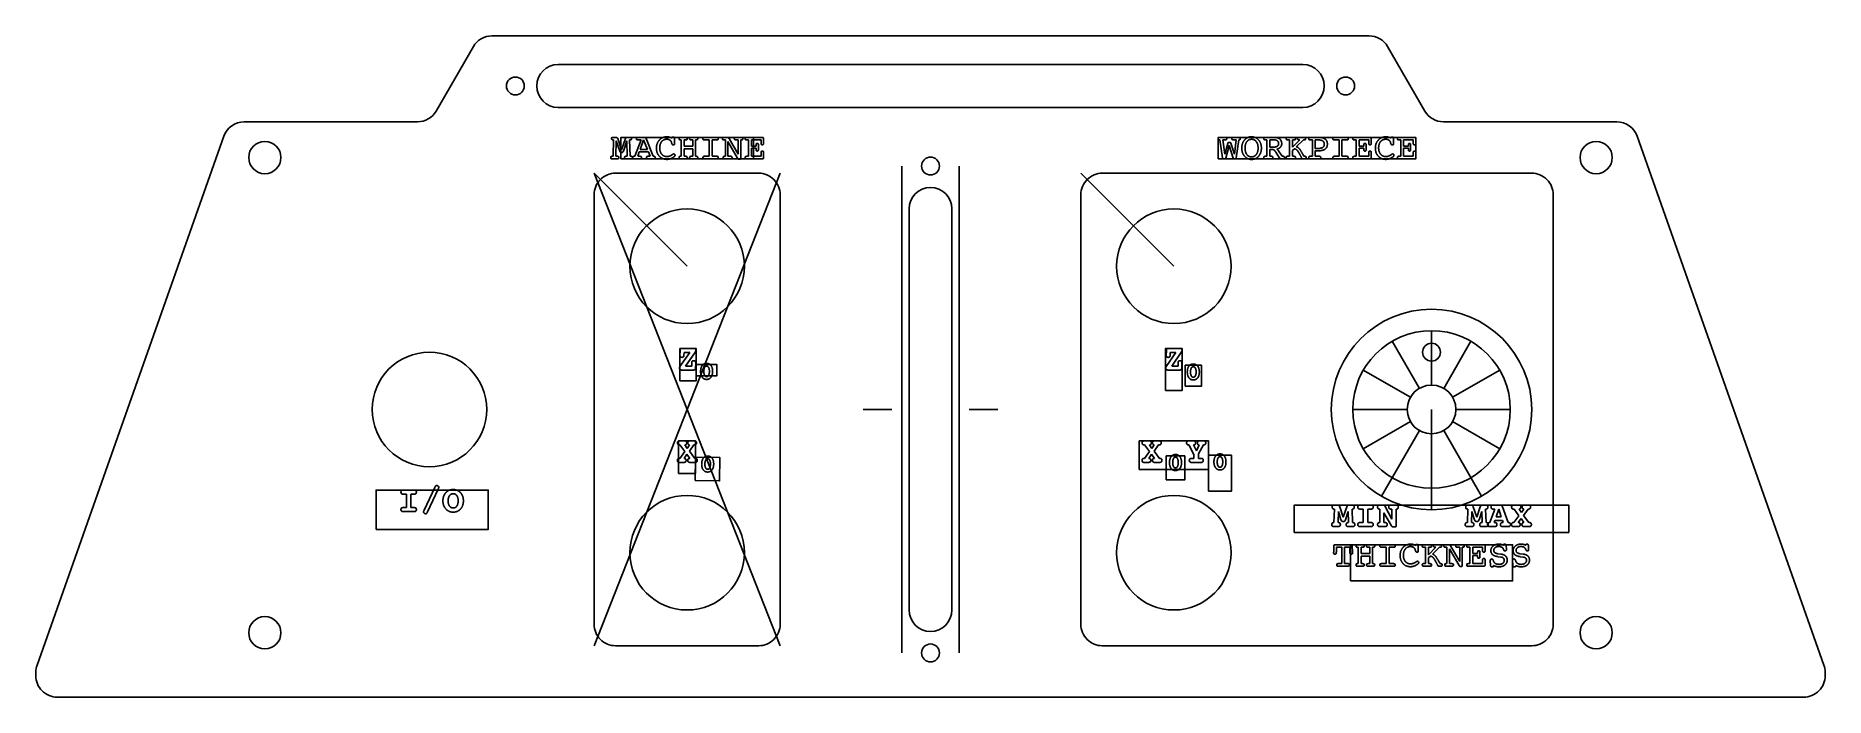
# Model space of a CAD drawing. Header units: millimetres. Extents: x -125 to 125, y -165 to -73.
import ezdxf

# ---------------------------------------------------------------- set-up
doc = ezdxf.new("R2010")
doc.units = ezdxf.units.MM
doc.layers.get('0').update_dxf_attribs({"linetype": 'CONTINUOUS'})

msp = doc.modelspace()

# ---------------------------------------------------------------- linework, layer by layer
for p, q in [((-44.39, -86.79), (-43.98, -86.79)), ((-44.35, -89.43), (-44.27, -87.13)), ((-44.27, -87.13), (-44.31, -87.13)), ((-43.93, -87.26), (-43.98, -89.43)), ((-43.42, -88.71), (-43.93, -87.26)), ((-43.7, -86.96), (-43.15, -88.54)), ((-43.15, -88.54), (-42.61, -86.96)), ((-42.41, -87.26), (-42.91, -88.71)), ((-42.36, -89.43), (-42.41, -87.26)), ((-42.33, -86.79), (-41.92, -86.79)), ((-41.99, -87.13), (-42.03, -87.13)), ((-42.03, -87.13), (-41.96, -89.43)), ((-41.3, -89.43), (-40.44, -87.15)), ((-40.44, -87.15), (-40.81, -87.15)), ((-40.73, -86.79), (-40.01, -86.79)), ((-40.08, -87.15), (-40.57, -88.49)), ((-39.53, -88.49), (-40.08, -87.15)), ((-39.74, -86.96), (-38.75, -89.43)), ((-34.94, -86.79), (-34.83, -86.79)), ((-34.83, -87.15), (-34.87, -87.15)), ((-34.83, -86.79), (-34.3, -86.79)), ((-34.83, -89.43), (-34.83, -87.15)), ((-34.32, -87.15), (-34.43, -87.15)), ((-34.43, -87.15), (-34.43, -88.03)), ((-33.22, -87.15), (-33.39, -87.15)), ((-33.33, -86.79), (-32.82, -86.79)), ((-33.22, -88.03), (-33.22, -87.15)), ((-32.77, -87.15), (-32.83, -87.15)), ((-32.83, -87.15), (-32.83, -89.43)), ((-32.82, -86.79), (-32.71, -86.79)), ((-31.6, -86.79), (-31.49, -86.79)), ((-31.49, -86.79), (-29.95, -86.79)), ((-30.92, -87.15), (-31.49, -87.15)), ((-30.92, -89.43), (-30.92, -87.15)), ((-29.95, -87.15), (-30.52, -87.15)), ((-30.52, -87.15), (-30.52, -89.43)), ((-29.95, -86.79), (-29.83, -86.79)), ((-28.66, -87.15), (-28.72, -87.15)), ((-28.66, -86.79), (-28.42, -86.79)), ((-28.66, -89.43), (-28.66, -87.15)), ((-26.95, -89.69), (-28.3, -87.37)), ((-28.3, -87.37), (-28.3, -89.43)), ((-28.15, -86.95), (-26.87, -89.15)), ((-26.97, -87.15), (-27.15, -87.15)), ((-27.13, -86.79), (-26.53, -86.79)), ((-26.87, -87.15), (-26.97, -87.15)), ((-26.87, -89.15), (-26.87, -87.15)), ((-26.53, -86.79), (-26.41, -86.79)), ((-26.48, -87.15), (-26.51, -87.15)), ((-26.51, -87.15), (-26.51, -89.7)), ((-25.7, -86.79), (-25.59, -86.79)), ((-25.59, -86.79), (-23.5, -86.79)), ((-25.42, -87.15), (-25.59, -87.15)), ((-25.42, -89.43), (-25.42, -87.15)), ((-23.68, -87.15), (-25.02, -87.15)), ((-25.02, -87.15), (-25.02, -88.01)), ((-23.68, -87.52), (-23.68, -87.15)), ((-23.32, -86.99), (-23.32, -87.59)), ((40.34, -86.79), (41.16, -86.79)), ((40.43, -87.13), (40.4, -87.13)), ((40.81, -89.66), (40.43, -87.13)), ((41.18, -87.13), (40.82, -87.13)), ((40.82, -87.13), (41.1, -89.14)), ((42.7, -87.13), (42.3, -87.13)), ((42.33, -86.79), (43.14, -86.79)), ((42.45, -89.14), (42.7, -87.13)), ((43.06, -87.13), (42.7, -89.66)), ((43.09, -87.13), (43.06, -87.13)), ((46.74, -86.79), (47.81, -86.79)), ((47.01, -87.13), (46.86, -87.13)), ((47.01, -89.43), (47.01, -87.13)), ((47.4, -87.13), (47.4, -88.15)), ((47.94, -87.13), (47.4, -87.13)), ((49.88, -86.79), (50.74, -86.79)), ((50.16, -87.15), (50, -87.15)), ((50.16, -89.43), (50.16, -87.15)), ((50.67, -87.15), (50.56, -87.15)), ((50.56, -87.15), (50.56, -88.18)), ((50.56, -88.18), (51.61, -87.15)), ((52.09, -87.15), (51.11, -88.1)), ((51.47, -86.79), (52.22, -86.79)), ((51.58, -87.15), (51.53, -87.15)), ((51.61, -87.15), (51.58, -87.15)), ((52.13, -87.15), (52.09, -87.15)), ((53.03, -86.79), (54.2, -86.79)), ((53.36, -87.15), (53.18, -87.15)), ((53.36, -89.43), (53.36, -87.15)), ((53.76, -87.15), (53.76, -88.33)), ((54.23, -87.15), (53.76, -87.15)), ((56.41, -86.79), (56.53, -86.79)), ((56.53, -86.79), (58.06, -86.79)), ((57.1, -87.15), (56.53, -87.15)), ((57.1, -89.43), (57.1, -87.15)), ((58.06, -87.15), (57.49, -87.15)), ((57.49, -87.15), (57.49, -89.43)), ((58.06, -86.79), (58.18, -86.79)), ((59.2, -86.79), (59.32, -86.79)), ((59.32, -86.79), (61.41, -86.79)), ((59.48, -87.15), (59.32, -87.15)), ((59.48, -89.43), (59.48, -87.15)), ((61.23, -87.15), (59.88, -87.15)), ((59.88, -87.15), (59.88, -88.01)), ((61.23, -87.52), (61.23, -87.15)), ((61.58, -86.99), (61.58, -87.59)), ((65.42, -86.79), (65.54, -86.79)), ((65.54, -86.79), (67.63, -86.79)), ((65.7, -87.15), (65.54, -87.15)), ((65.7, -89.43), (65.7, -87.15)), ((67.44, -87.15), (66.1, -87.15)), ((66.1, -87.15), (66.1, -88.01)), ((67.44, -87.52), (67.44, -87.15)), ((67.8, -86.99), (67.8, -87.59)), ((-43.79, -89.79), (-44.5, -89.79)), ((-44.4, -89.43), (-44.35, -89.43)), ((-43.98, -89.43), (-43.81, -89.43)), ((-41.81, -89.79), (-42.52, -89.79)), ((-42.47, -89.43), (-42.36, -89.43)), ((-41.96, -89.43), (-41.91, -89.43)), ((-41.35, -89.43), (-41.3, -89.43)), ((-40.67, -89.79), (-41.34, -89.79)), ((-40.69, -88.83), (-40.91, -89.43)), ((-40.91, -89.43), (-40.67, -89.43)), ((-39.41, -88.83), (-40.69, -88.83)), ((-40.57, -88.49), (-39.53, -88.49)), ((-39.16, -89.43), (-39.41, -88.83)), ((-39.4, -89.43), (-39.16, -89.43)), ((-38.69, -89.79), (-39.38, -89.79)), ((-38.75, -89.43), (-38.7, -89.43)), ((-34.83, -89.79), (-34.95, -89.79)), ((-34.87, -89.43), (-34.83, -89.43)), ((-34.28, -89.79), (-34.83, -89.79)), ((-34.43, -88.03), (-33.22, -88.03)), ((-33.22, -88.38), (-34.43, -88.38)), ((-34.43, -88.38), (-34.43, -89.43)), ((-34.43, -89.43), (-34.26, -89.43)), ((-33.35, -89.43), (-33.22, -89.43)), ((-32.82, -89.79), (-33.35, -89.79)), ((-33.22, -89.43), (-33.22, -88.38)), ((-32.83, -89.43), (-32.79, -89.43)), ((-31.49, -89.79), (-31.61, -89.79)), ((-31.49, -89.43), (-30.92, -89.43)), ((-29.95, -89.79), (-31.49, -89.79)), ((-30.52, -89.43), (-29.95, -89.43)), ((-28.66, -89.79), (-28.78, -89.79)), ((-28.7, -89.43), (-28.66, -89.43)), ((-28.02, -89.79), (-28.66, -89.79)), ((-28.3, -89.43), (-28.17, -89.43)), ((-28.17, -89.43), (-27.98, -89.43)), ((-25.59, -89.79), (-25.7, -89.79)), ((-25.59, -89.43), (-25.42, -89.43)), ((-23.5, -89.79), (-25.59, -89.79)), ((-25.02, -88.01), (-24.36, -88.01)), ((-24.36, -88.31), (-25.02, -88.31)), ((-25.02, -88.31), (-25.02, -89.43)), ((-25.02, -89.43), (-23.68, -89.43)), ((-24.36, -88.01), (-24.36, -87.87)), ((-24.36, -88.4), (-24.36, -88.31)), ((-24.04, -87.93), (-24.04, -88.4)), ((-23.68, -89.43), (-23.68, -89.02)), ((-23.32, -88.96), (-23.32, -89.6)), ((41.11, -89.79), (40.92, -89.79)), ((41.1, -89.14), (41.53, -87.63)), ((41.73, -87.94), (41.25, -89.69)), ((41.69, -87.5), (41.8, -87.5)), ((42.28, -89.68), (41.73, -87.94)), ((41.96, -87.62), (42.45, -89.14)), ((42.6, -89.79), (42.42, -89.79)), ((47.59, -89.79), (46.74, -89.79)), ((46.78, -89.43), (46.86, -89.43)), ((46.86, -89.43), (47.01, -89.43)), ((47.4, -88.15), (47.93, -88.15)), ((47.74, -88.49), (47.4, -88.49)), ((47.4, -88.49), (47.4, -89.43)), ((47.4, -89.43), (47.57, -89.43)), ((48.73, -89.58), (48.24, -88.85)), ((48.61, -88.65), (49.12, -89.43)), ((49.28, -89.79), (48.99, -89.79)), ((49.12, -89.43), (49.21, -89.43)), ((50.74, -89.79), (49.88, -89.79)), ((49.92, -89.43), (50, -89.43)), ((50, -89.43), (50.16, -89.43)), ((50.84, -88.38), (50.56, -88.64)), ((50.56, -88.64), (50.56, -89.43)), ((50.56, -89.43), (50.73, -89.43)), ((51.59, -89.18), (51.49, -88.99)), ((52.31, -89.79), (52.07, -89.79)), ((52.17, -89.43), (52.22, -89.43)), ((53.03, -89.43), (53.36, -89.43)), ((54.27, -89.79), (53.03, -89.79)), ((53.76, -88.33), (54.23, -88.33)), ((54.2, -88.66), (53.76, -88.66)), ((53.76, -88.66), (53.76, -89.43)), ((53.76, -89.43), (54.29, -89.43)), ((56.53, -89.79), (56.41, -89.79)), ((56.53, -89.43), (57.1, -89.43)), ((58.06, -89.79), (56.53, -89.79)), ((57.49, -89.43), (58.06, -89.43)), ((59.32, -89.79), (59.2, -89.79)), ((59.32, -89.43), (59.48, -89.43)), ((61.41, -89.79), (59.32, -89.79)), ((59.88, -88.01), (60.54, -88.01)), ((60.54, -88.31), (59.88, -88.31)), ((59.88, -88.31), (59.88, -89.43)), ((59.88, -89.43), (61.23, -89.43)), ((60.54, -88.01), (60.54, -87.87)), ((60.54, -88.4), (60.54, -88.31)), ((60.86, -87.93), (60.86, -88.4)), ((61.23, -89.43), (61.23, -89.02)), ((61.58, -88.96), (61.58, -89.6)), ((65.54, -89.79), (65.42, -89.79)), ((65.54, -89.43), (65.7, -89.43)), ((67.63, -89.79), (65.54, -89.79)), ((66.1, -88.01), (66.76, -88.01)), ((66.76, -88.31), (66.1, -88.31)), ((66.1, -88.31), (66.1, -89.43)), ((66.1, -89.43), (67.44, -89.43)), ((66.76, -88.01), (66.76, -87.87)), ((66.76, -88.4), (66.76, -88.31)), ((67.08, -87.93), (67.08, -88.4)), ((67.44, -89.43), (67.44, -89.02)), ((67.8, -88.96), (67.8, -89.6)), ((-21, -91.79), (-47, -157.79)), ((-47, -91.79), (-21, -157.79)), ((-34, -104.79), (-47, -91.79)), ((-4, -90.79), (-4, -158.79)), ((4, -158.79), (4, -90.79)), ((21, -91.79), (34, -104.79)), ((70, -121.39), (70, -113.79)), ((-35.01, -118.81), (-33.64, -116.83)), ((-35, -117.19), (-34.98, -116.59)), ((-35, -117.22), (-35, -117.19)), ((-34.68, -116.28), (-33.06, -116.28)), ((-34.43, -116.83), (-34.44, -117.19)), ((-33.64, -116.83), (-34.43, -116.83)), ((-32.85, -116.75), (-34.21, -118.72)), ((32.92, -118.81), (34.29, -116.83)), ((32.93, -117.19), (32.95, -116.59)), ((32.93, -117.22), (32.93, -117.19)), ((33.26, -116.28), (34.87, -116.28)), ((33.5, -116.83), (33.49, -117.19)), ((34.29, -116.83), (33.5, -116.83)), ((35.08, -116.75), (33.73, -118.72)), ((68.3, -121.84), (64.5, -115.26)), ((71.7, -121.84), (75.5, -115.26)), ((-33.12, -119.28), (-34.8, -119.28)), ((-34.21, -118.72), (-33.36, -118.72)), ((-33.36, -118.72), (-33.36, -118.31)), ((-32.8, -118.31), (-32.82, -118.96)), ((-32.8, -118.28), (-32.8, -118.31)), ((34.81, -119.28), (33.14, -119.28)), ((33.73, -118.72), (34.58, -118.72)), ((34.58, -118.72), (34.58, -118.31)), ((35.13, -118.31), (35.11, -118.96)), ((35.13, -118.28), (35.13, -118.31)), ((67.06, -123.09), (60.47, -119.29)), ((72.94, -123.09), (79.53, -119.29)), ((-5.4, -124.79), (-9.4, -124.79)), ((5.4, -124.79), (9.4, -124.79)), ((59, -124.79), (66.6, -124.79)), ((70, -124.79), (70, -138.79)), ((73.4, -124.79), (81, -124.79)), ((67.06, -126.49), (60.47, -130.29)), ((72.94, -126.49), (79.53, -130.29)), ((-35, -129.73), (-35.06, -129.73)), ((-35.03, -129.18), (-34.38, -129.18)), ((-34.33, -130.67), (-35, -129.73)), ((-34.32, -129.73), (-33.98, -130.22)), ((-33.98, -130.22), (-33.65, -129.73)), ((-33.06, -129.73), (-33.69, -130.61)), ((-33.58, -129.18), (-33.01, -129.18)), ((-33.03, -129.73), (-33.06, -129.73)), ((-32.98, -129.73), (-33.03, -129.73)), ((29.92, -129.73), (29.86, -129.73)), ((29.89, -129.18), (30.54, -129.18)), ((30.59, -130.67), (29.92, -129.73)), ((30.6, -129.73), (30.94, -130.22)), ((30.94, -130.22), (31.27, -129.73)), ((31.86, -129.73), (31.23, -130.61)), ((31.34, -129.18), (31.9, -129.18)), ((31.89, -129.73), (31.86, -129.73)), ((31.93, -129.73), (31.89, -129.73)), ((36.09, -129.73), (36.05, -129.73)), ((36.09, -129.18), (36.75, -129.18)), ((36.81, -131.07), (36.09, -129.73)), ((36.76, -129.73), (37.16, -130.56)), ((36.8, -129.73), (36.76, -129.73)), ((37.16, -130.56), (37.53, -129.73)), ((38.14, -129.73), (37.46, -131)), ((37.53, -129.73), (37.52, -129.73)), ((37.57, -129.18), (38.14, -129.18)), ((38.18, -129.73), (38.14, -129.73)), ((68.3, -127.73), (63, -136.91)), ((71.7, -127.73), (77, -136.91)), ((-35.08, -131.62), (-35.02, -131.62)), ((-34.47, -132.18), (-35.06, -132.18)), ((-35.02, -131.62), (-34.33, -130.67)), ((-34.03, -131.05), (-34.43, -131.62)), ((-33.64, -131.62), (-34.03, -131.05)), ((-33.69, -130.61), (-32.94, -131.62)), ((-32.91, -132.18), (-33.59, -132.18)), ((-32.94, -131.62), (-32.88, -131.62)), ((29.84, -131.62), (29.9, -131.62)), ((30.45, -132.18), (29.86, -132.18)), ((29.9, -131.62), (30.59, -130.67)), ((30.89, -131.05), (30.49, -131.62)), ((31.28, -131.62), (30.89, -131.05)), ((31.23, -130.61), (31.98, -131.62)), ((32.01, -132.18), (31.33, -132.18)), ((31.98, -131.62), (32.04, -131.62)), ((36.48, -131.62), (36.81, -131.62)), ((37.79, -132.18), (36.48, -132.18)), ((36.81, -131.62), (36.81, -131.07)), ((37.46, -131), (37.46, -131.62)), ((37.46, -131.62), (37.79, -131.62)), ((-73.66, -136.06), (-72.16, -136.06)), ((-73.23, -136.61), (-73.66, -136.61)), ((-73.23, -138.5), (-73.23, -136.61)), ((-72.58, -136.61), (-72.58, -138.5)), ((-72.16, -136.61), (-72.58, -136.61)), ((-70.74, -138.85), (-69.26, -135.69)), ((-68.78, -135.91), (-70.26, -139.08)), ((-73.66, -138.5), (-73.23, -138.5)), ((-72.16, -139.05), (-73.66, -139.05)), ((-72.58, -138.5), (-72.16, -138.5)), ((-70.75, -138.87), (-70.74, -138.85)), ((56.37, -140.59), (56.44, -138.7)), ((56.44, -138.7), (56.4, -138.7)), ((56.44, -138.14), (56.84, -138.14)), ((56.98, -139.04), (56.94, -140.59)), ((57.34, -140.19), (56.98, -139.04)), ((57.18, -138.41), (57.67, -139.84)), ((57.67, -139.84), (58.16, -138.41)), ((58.36, -139.04), (57.99, -140.19)), ((58.39, -140.59), (58.36, -139.04)), ((58.5, -138.14), (58.89, -138.14)), ((58.93, -138.7), (58.89, -138.7)), ((58.89, -138.7), (58.96, -140.59)), ((60.03, -138.14), (61.53, -138.14)), ((60.45, -138.7), (60.03, -138.7)), ((60.45, -140.59), (60.45, -138.7)), ((61.1, -138.7), (61.1, -140.59)), ((61.53, -138.7), (61.1, -138.7)), ((62.77, -138.7), (62.73, -138.7)), ((62.77, -138.14), (63.19, -138.14)), ((62.77, -140.59), (62.77, -138.7)), ((64.4, -141.06), (63.35, -139.21)), ((63.35, -139.21), (63.35, -140.59)), ((63.51, -138.34), (64.47, -140.09)), ((64.33, -138.14), (65.05, -138.14)), ((64.47, -138.7), (64.33, -138.7)), ((64.47, -140.09), (64.47, -138.7)), ((65.1, -138.7), (65.05, -138.7)), ((65.05, -138.7), (65.05, -141)), ((75.02, -140.59), (75.09, -138.7)), ((75.09, -138.7), (75.05, -138.7)), ((75.09, -138.14), (75.49, -138.14)), ((75.63, -139.04), (75.59, -140.59)), ((75.99, -140.19), (75.63, -139.04)), ((75.83, -138.41), (76.33, -139.84)), ((76.33, -139.84), (76.81, -138.41)), ((77.01, -139.04), (76.64, -140.19)), ((77.05, -140.59), (77.01, -139.04)), ((77.15, -138.14), (77.55, -138.14)), ((77.59, -138.7), (77.55, -138.7)), ((77.55, -138.7), (77.62, -140.59)), ((78.16, -140.59), (78.84, -138.7)), ((78.64, -138.14), (79.59, -138.14)), ((78.84, -138.7), (78.64, -138.7)), ((79.38, -138.7), (79.01, -139.77)), ((79.01, -139.77), (79.75, -139.77)), ((79.75, -139.77), (79.38, -138.7)), ((79.9, -138.38), (79.9, -138.39)), ((79.9, -138.39), (80.7, -140.59)), ((81.54, -138.7), (81.48, -138.7)), ((81.51, -138.14), (82.16, -138.14)), ((81.52, -140.58), (82.21, -139.63)), ((82.21, -139.63), (81.54, -138.7)), ((82.22, -138.7), (82.56, -139.18)), ((82.56, -139.18), (82.89, -138.7)), ((83.48, -138.7), (82.85, -139.58)), ((82.85, -139.58), (83.6, -140.58)), ((82.96, -138.14), (83.53, -138.14)), ((83.51, -138.7), (83.48, -138.7)), ((83.56, -138.7), (83.51, -138.7)), ((56.33, -140.59), (56.37, -140.59)), ((56.94, -141.14), (56.37, -141.14)), ((56.94, -140.59), (56.98, -140.59)), ((58.35, -140.59), (58.39, -140.59)), ((58.96, -141.14), (58.39, -141.14)), ((58.96, -140.59), (59.01, -140.59)), ((60.03, -140.59), (60.45, -140.59)), ((61.53, -141.14), (60.03, -141.14)), ((61.1, -140.59), (61.53, -140.59)), ((62.73, -140.59), (62.77, -140.59)), ((63.5, -141.14), (62.77, -141.14)), ((63.35, -140.59), (63.5, -140.59)), ((64.91, -141.18), (64.66, -141.18)), ((74.98, -140.59), (75.02, -140.59)), ((75.59, -141.14), (75.02, -141.14)), ((75.59, -140.59), (75.63, -140.59)), ((77.01, -140.59), (77.05, -140.59)), ((77.62, -141.14), (77.05, -141.14)), ((77.62, -140.59), (77.66, -140.59)), ((78.12, -140.59), (78.16, -140.59)), ((78.82, -141.14), (78.16, -141.14)), ((78.84, -140.29), (78.73, -140.59)), ((78.73, -140.59), (78.82, -140.59)), ((79.93, -140.29), (78.84, -140.29)), ((80.03, -140.59), (79.93, -140.29)), ((79.94, -140.59), (80.03, -140.59)), ((80.7, -141.14), (79.94, -141.14)), ((80.7, -140.59), (80.75, -140.59)), ((81.46, -140.58), (81.52, -140.58)), ((82.07, -141.14), (81.48, -141.14)), ((82.51, -140.02), (82.11, -140.58)), ((82.9, -140.58), (82.51, -140.02)), ((83.63, -141.14), (82.95, -141.14)), ((83.6, -140.58), (83.66, -140.58)), ((56.33, -144.69), (56.35, -143.85)), ((56.54, -143.68), (58.74, -143.68)), ((56.72, -144.04), (56.7, -144.7)), ((57.45, -144.04), (56.72, -144.04)), ((57.45, -146.32), (57.45, -144.04)), ((58.57, -144.04), (57.84, -144.04)), ((57.84, -144.04), (57.84, -146.32)), ((58.59, -144.7), (58.57, -144.04)), ((58.93, -143.85), (58.96, -144.69)), ((59.64, -143.68), (59.75, -143.68)), ((59.75, -144.04), (59.71, -144.04)), ((59.75, -143.68), (60.28, -143.68)), ((59.75, -146.32), (59.75, -144.04)), ((60.26, -144.04), (60.15, -144.04)), ((60.15, -144.04), (60.15, -144.92)), ((60.15, -144.92), (61.36, -144.92)), ((61.36, -144.04), (61.19, -144.04)), ((61.25, -143.68), (61.76, -143.68)), ((61.36, -144.92), (61.36, -144.04)), ((61.81, -144.04), (61.75, -144.04)), ((61.75, -144.04), (61.75, -146.32)), ((61.76, -143.68), (61.87, -143.68)), ((62.98, -143.68), (63.09, -143.68)), ((63.09, -143.68), (64.63, -143.68)), ((63.66, -144.04), (63.09, -144.04)), ((63.66, -146.32), (63.66, -144.04)), ((64.63, -144.04), (64.06, -144.04)), ((64.06, -144.04), (64.06, -146.32)), ((64.63, -143.68), (64.75, -143.68)), ((68.88, -143.68), (69.75, -143.68)), ((69.17, -144.04), (69, -144.04)), ((69.17, -146.32), (69.17, -144.04)), ((69.67, -144.04), (69.56, -144.04)), ((69.56, -144.04), (69.56, -145.07)), ((69.56, -145.07), (70.62, -144.04)), ((71.09, -144.04), (70.12, -144.99)), ((70.48, -143.68), (71.22, -143.68)), ((70.59, -144.04), (70.53, -144.04)), ((70.62, -144.04), (70.59, -144.04)), ((71.13, -144.04), (71.09, -144.04)), ((72.14, -144.04), (72.08, -144.04)), ((72.14, -143.68), (72.38, -143.68)), ((72.14, -146.32), (72.14, -144.04)), ((73.84, -146.57), (72.5, -144.25)), ((72.5, -144.25), (72.5, -146.32)), ((72.65, -143.84), (73.93, -146.04)), ((73.83, -144.04), (73.65, -144.04)), ((73.66, -143.68), (74.27, -143.68)), ((73.93, -144.04), (73.83, -144.04)), ((73.93, -146.04), (73.93, -144.04)), ((74.27, -143.68), (74.39, -143.68)), ((74.32, -144.04), (74.29, -144.04)), ((74.29, -144.04), (74.29, -146.59)), ((75.1, -143.68), (75.21, -143.68)), ((75.21, -143.68), (77.3, -143.68)), ((75.37, -144.04), (75.21, -144.04)), ((75.37, -146.32), (75.37, -144.04)), ((77.12, -144.04), (75.77, -144.04)), ((75.77, -144.04), (75.77, -144.89)), ((75.77, -144.89), (76.44, -144.89)), ((76.44, -144.89), (76.44, -144.76)), ((76.76, -144.82), (76.76, -145.29)), ((77.12, -144.4), (77.12, -144.04)), ((77.48, -143.88), (77.48, -144.48)), ((79.28, -144.94), (79.68, -144.99)), ((80.42, -143.8), (80.46, -144.33)), ((80.46, -144.33), (80.46, -144.35)), ((82.39, -144.94), (82.79, -144.99)), ((83.53, -143.8), (83.56, -144.33)), ((83.56, -144.33), (83.56, -144.35)), ((58.35, -146.68), (56.93, -146.68)), ((56.97, -146.32), (57.06, -146.32)), ((57.06, -146.32), (57.45, -146.32)), ((57.84, -146.32), (58.23, -146.32)), ((58.23, -146.32), (58.33, -146.32)), ((59.75, -146.68), (59.63, -146.68)), ((59.71, -146.32), (59.75, -146.32)), ((60.3, -146.68), (59.75, -146.68)), ((61.36, -145.27), (60.15, -145.27)), ((60.15, -145.27), (60.15, -146.32)), ((60.15, -146.32), (60.32, -146.32)), ((61.23, -146.32), (61.36, -146.32)), ((61.76, -146.68), (61.23, -146.68)), ((61.36, -146.32), (61.36, -145.27)), ((61.75, -146.32), (61.79, -146.32)), ((63.09, -146.68), (62.97, -146.68)), ((63.09, -146.32), (63.66, -146.32)), ((64.63, -146.68), (63.09, -146.68)), ((64.06, -146.32), (64.63, -146.32)), ((69.75, -146.68), (68.88, -146.68)), ((68.92, -146.32), (69, -146.32)), ((69, -146.32), (69.17, -146.32)), ((69.84, -145.26), (69.56, -145.53)), ((69.56, -145.53), (69.56, -146.32)), ((69.56, -146.32), (69.73, -146.32)), ((70.6, -146.06), (70.5, -145.88)), ((71.31, -146.68), (71.07, -146.68)), ((71.18, -146.32), (71.22, -146.32)), ((72.14, -146.68), (72.02, -146.68)), ((72.09, -146.32), (72.14, -146.32)), ((72.77, -146.68), (72.14, -146.68)), ((72.5, -146.32), (72.63, -146.32)), ((72.63, -146.32), (72.81, -146.32)), ((75.21, -146.68), (75.09, -146.68)), ((75.21, -146.32), (75.37, -146.32)), ((77.3, -146.68), (75.21, -146.68)), ((76.44, -145.2), (75.77, -145.2)), ((75.77, -145.2), (75.77, -146.32)), ((75.77, -146.32), (77.12, -146.32)), ((76.44, -145.29), (76.44, -145.2)), ((77.12, -146.32), (77.12, -145.91)), ((77.48, -145.85), (77.48, -146.49)), ((78.21, -145.94), (78.21, -145.89)), ((78.24, -146.53), (78.21, -145.94)), ((79.67, -145.4), (79.29, -145.35)), ((81.32, -145.94), (81.32, -145.89)), ((81.35, -146.53), (81.32, -145.94)), ((82.78, -145.4), (82.4, -145.35))]:
    msp.add_line(p, q)
for points in [[(63.87, -74.11, 0.267949), (61.27, -72.61), (-61.27, -72.61, 0.267949), (-63.87, -74.11), (-69.06, -83.11, -0.267949), (-71.66, -84.61), (-95.88, -84.61, 0.317837), (-98.71, -86.61), (-124.83, -160.49, 0.085164), (-125, -161.49), (-125, -161.97, 0.414214), (-122, -164.97), (122, -164.97, 0.414214), (125, -161.97), (125, -161.49, 0.085164), (124.83, -160.49), (98.71, -86.61, 0.317837), (95.88, -84.61), (71.66, -84.61, -0.267949), (69.06, -83.11)], [(-52, -76.61, 1), (-52, -82.61), (52, -82.61, 1), (52, -76.61)], [(-24, -91.79), (-44, -91.79, 0.414214), (-47, -94.79), (-47, -154.79, 0.414214), (-44, -157.79), (-24, -157.79, 0.414214), (-21, -154.79), (-21, -94.79, 0.414214)], [(24, -91.79), (84, -91.79, -0.414214), (87, -94.79), (87, -154.79, -0.414214), (84, -157.79), (24, -157.79, -0.414214), (21, -154.79), (21, -94.79, -0.414214)], [(-3, -152.79, 1), (3, -152.79), (3, -96.79, 1), (-3, -96.79)]]:
    msp.add_lwpolyline(points, format="xyb", close=True)
for points in [[(-43.26, -89.79), (-24.74, -89.79), (-24.74, -86.79), (-43.26, -86.79)], [(40.21, -89.79), (67.79, -89.79), (67.79, -86.79), (40.21, -86.79)], [(-35.01, -120.79), (-32.73, -120.79), (-32.73, -116.28), (-35.01, -116.28)], [(32.82, -122.14), (35.18, -122.14), (35.18, -116.28), (32.82, -116.28)], [(-32.73, -120.07), (-29.83, -120.07), (-29.83, -118.53), (-32.73, -118.53)], [(35.58, -121.55), (37.85, -121.55), (37.85, -118.62), (35.58, -118.62)], [(-35.19, -133.72), (-32.81, -133.72), (-32.81, -129.18), (-35.19, -129.18)], [(29.16, -133.19), (38.84, -133.19), (38.84, -129.18), (29.16, -129.18)], [(-32.86, -134.72), (-29.47, -134.77), (-29.42, -131.5), (-32.81, -131.45)], [(32.94, -134.62), (35.51, -134.62), (35.51, -131.27), (32.94, -131.27)], [(38.84, -136.21), (42.05, -136.21), (42.05, -131.18), (38.84, -131.18)], [(-77.45, -141.54), (-61.79, -141.54), (-61.79, -136.05), (-77.45, -136.05)], [(50.82, -141.97), (89.18, -141.97), (89.18, -138.14), (50.82, -138.14)], [(58.68, -148.73), (81.32, -148.73), (81.32, -143.68), (58.68, -143.68)]]:
    msp.add_lwpolyline(points, close=True)
for centre, radius in [((-58, -79.61), 1.25), ((58, -79.61), 1.25), ((-93, -89.61), 2.25), ((93, -89.61), 2.25), ((0, -90.79), 1.25), ((-34, -104.79), 8), ((34, -104.79), 8), ((70, -124.79), 14), ((70, -124.79), 11), ((-70, -124.79), 8), ((70, -116.79), 1.25), ((70, -124.79), 3.4), ((-34, -144.79), 8), ((34, -144.79), 8), ((-93, -155.97), 2.25), ((93, -155.97), 2.25), ((0, -158.79), 1.25)]:
    msp.add_circle(centre, radius)
for points in [[(-44.56, -86.96), (-44.56, -86.88), (-44.52, -86.83)], [(-44.51, -87.1), (-44.56, -87.06), (-44.56, -86.96)], [(-44.52, -86.83), (-44.47, -86.79), (-44.39, -86.79)], [(-44.31, -87.13), (-44.45, -87.13), (-44.51, -87.1)], [(-43.98, -86.79), (-43.86, -86.79), (-43.8, -86.83)], [(-43.8, -86.83), (-43.74, -86.87), (-43.7, -86.96)], [(-42.61, -86.96), (-42.57, -86.87), (-42.51, -86.83)], [(-42.51, -86.83), (-42.45, -86.79), (-42.33, -86.79)], [(-41.8, -87.1), (-41.86, -87.13), (-41.99, -87.13)], [(-41.92, -86.79), (-41.84, -86.79), (-41.79, -86.83)], [(-41.75, -86.96), (-41.75, -87.06), (-41.8, -87.1)], [(-41.79, -86.83), (-41.75, -86.88), (-41.75, -86.96)], [(-41.09, -86.97), (-41.09, -86.87), (-41.03, -86.83)], [(-41.03, -87.11), (-41.09, -87.07), (-41.09, -86.97)], [(-41.03, -86.83), (-40.98, -86.79), (-40.73, -86.79)], [(-40.81, -87.15), (-40.96, -87.15), (-41.03, -87.11)], [(-40.01, -86.79), (-39.87, -86.79), (-39.83, -86.83)], [(-39.83, -86.83), (-39.78, -86.86), (-39.74, -86.96)], [(-38.29, -88.29), (-38.29, -87.61), (-37.88, -87.16)], [(-37.88, -87.16), (-37.47, -86.71), (-36.84, -86.71)], [(-37.56, -87.38), (-37.83, -87.71), (-37.83, -88.26)], [(-36.84, -87.05), (-37.29, -87.05), (-37.56, -87.38)], [(-36.84, -86.71), (-36.68, -86.71), (-36.51, -86.75)], [(-36.42, -87.18), (-36.6, -87.05), (-36.84, -87.05)], [(-36.51, -86.75), (-36.33, -86.79), (-36.14, -86.87)], [(-36.19, -87.48), (-36.23, -87.29), (-36.42, -87.18)], [(-36.16, -87.59), (-36.18, -87.52), (-36.19, -87.48)], [(-36.14, -86.87), (-36.11, -86.8), (-36.07, -86.78)], [(-36.07, -86.78), (-36.02, -86.75), (-35.94, -86.75)], [(-35.94, -86.75), (-35.84, -86.75), (-35.8, -86.79)], [(-35.8, -86.79), (-35.77, -86.84), (-35.77, -86.98)], [(-35.77, -86.98), (-35.77, -87.23), (-35.76, -87.44)], [(-35.76, -87.44), (-35.76, -87.66), (-35.76, -87.63)], [(-35.13, -86.97), (-35.13, -86.88), (-35.09, -86.83)], [(-35.08, -87.11), (-35.13, -87.07), (-35.13, -86.97)], [(-35.09, -86.83), (-35.04, -86.79), (-34.94, -86.79)], [(-34.87, -87.15), (-35.02, -87.15), (-35.08, -87.11)], [(-34.06, -87.11), (-34.13, -87.15), (-34.32, -87.15)], [(-34.3, -86.79), (-34.1, -86.79), (-34.05, -86.83)], [(-33.99, -86.97), (-33.99, -87.07), (-34.06, -87.11)], [(-34.05, -86.83), (-33.99, -86.87), (-33.99, -86.97)], [(-33.66, -86.97), (-33.66, -86.87), (-33.61, -86.83)], [(-33.6, -87.11), (-33.66, -87.07), (-33.66, -86.97)], [(-33.61, -86.83), (-33.55, -86.79), (-33.33, -86.79)], [(-33.39, -87.15), (-33.54, -87.15), (-33.6, -87.11)], [(-32.58, -87.11), (-32.63, -87.15), (-32.77, -87.15)], [(-32.71, -86.79), (-32.62, -86.79), (-32.57, -86.83)], [(-32.52, -86.97), (-32.52, -87.07), (-32.58, -87.11)], [(-32.57, -86.83), (-32.52, -86.88), (-32.52, -86.97)], [(-31.79, -86.97), (-31.79, -86.88), (-31.74, -86.83)], [(-31.73, -87.12), (-31.79, -87.07), (-31.79, -86.97)], [(-31.74, -86.83), (-31.7, -86.79), (-31.6, -86.79)], [(-31.49, -87.15), (-31.68, -87.15), (-31.73, -87.12)], [(-29.71, -87.12), (-29.76, -87.15), (-29.95, -87.15)], [(-29.83, -86.79), (-29.74, -86.79), (-29.7, -86.83)], [(-29.65, -86.97), (-29.65, -87.07), (-29.71, -87.12)], [(-29.7, -86.83), (-29.65, -86.88), (-29.65, -86.97)], [(-29.08, -86.97), (-29.08, -86.88), (-29.02, -86.84)], [(-29.01, -87.11), (-29.08, -87.07), (-29.08, -86.97)], [(-29.02, -86.84), (-28.95, -86.79), (-28.81, -86.79)], [(-28.72, -87.15), (-28.93, -87.15), (-29.01, -87.11)], [(-28.81, -86.79), (-28.81, -86.79), (-28.76, -86.79)], [(-28.76, -86.79), (-28.71, -86.79), (-28.66, -86.79)], [(-28.42, -86.79), (-28.3, -86.79), (-28.26, -86.82)], [(-28.26, -86.82), (-28.21, -86.84), (-28.15, -86.95)], [(-27.41, -86.97), (-27.41, -86.87), (-27.36, -86.83)], [(-27.35, -87.11), (-27.41, -87.06), (-27.41, -86.97)], [(-27.36, -86.83), (-27.3, -86.79), (-27.13, -86.79)], [(-27.15, -87.15), (-27.29, -87.15), (-27.35, -87.11)], [(-26.28, -87.11), (-26.34, -87.15), (-26.48, -87.15)], [(-26.41, -86.79), (-26.32, -86.79), (-26.27, -86.83)], [(-26.23, -86.97), (-26.23, -87.07), (-26.28, -87.11)], [(-26.27, -86.83), (-26.23, -86.88), (-26.23, -86.97)], [(-25.89, -86.97), (-25.89, -86.88), (-25.84, -86.83)], [(-25.83, -87.12), (-25.89, -87.07), (-25.89, -86.97)], [(-25.84, -86.83), (-25.8, -86.79), (-25.7, -86.79)], [(-25.59, -87.15), (-25.78, -87.15), (-25.83, -87.12)], [(-23.5, -86.79), (-23.41, -86.79), (-23.37, -86.84)], [(-23.37, -86.84), (-23.32, -86.89), (-23.32, -86.99)], [(40.2, -86.96), (40.2, -86.89), (40.24, -86.84)], [(40.25, -87.09), (40.2, -87.04), (40.2, -86.96)], [(40.24, -86.84), (40.28, -86.79), (40.34, -86.79)], [(40.4, -87.13), (40.3, -87.13), (40.25, -87.09)], [(41.16, -86.79), (41.3, -86.79), (41.35, -86.83)], [(41.35, -87.09), (41.29, -87.13), (41.18, -87.13)], [(41.35, -86.83), (41.4, -86.86), (41.4, -86.96)], [(41.4, -86.96), (41.4, -87.05), (41.35, -87.09)], [(42.08, -86.96), (42.08, -86.86), (42.13, -86.83)], [(42.13, -87.09), (42.08, -87.05), (42.08, -86.96)], [(42.13, -86.83), (42.18, -86.79), (42.33, -86.79)], [(42.3, -87.13), (42.19, -87.13), (42.13, -87.09)], [(43.24, -87.09), (43.19, -87.13), (43.09, -87.13)], [(43.14, -86.79), (43.2, -86.79), (43.24, -86.84)], [(43.24, -86.84), (43.28, -86.89), (43.28, -86.96)], [(43.28, -86.96), (43.28, -87.05), (43.24, -87.09)], [(43.49, -88.29), (43.49, -87.59), (43.87, -87.15)], [(43.87, -87.15), (44.26, -86.71), (44.86, -86.71)], [(44.19, -87.39), (43.95, -87.71), (43.95, -88.29)], [(44.86, -87.06), (44.43, -87.06), (44.19, -87.39)], [(44.86, -86.71), (45.46, -86.71), (45.84, -87.15)], [(45.52, -87.39), (45.28, -87.06), (44.86, -87.06)], [(45.77, -88.29), (45.77, -87.71), (45.52, -87.39)], [(45.84, -87.15), (46.23, -87.6), (46.23, -88.29)], [(46.56, -86.96), (46.56, -86.88), (46.6, -86.83)], [(46.62, -87.1), (46.56, -87.06), (46.56, -86.96)], [(46.6, -86.83), (46.65, -86.79), (46.74, -86.79)], [(46.86, -87.13), (46.67, -87.13), (46.62, -87.1)], [(47.81, -86.79), (48.19, -86.79), (48.38, -86.83)], [(48.46, -87.26), (48.29, -87.13), (47.94, -87.13)], [(48.38, -86.83), (48.58, -86.86), (48.71, -86.95)], [(48.64, -87.64), (48.64, -87.39), (48.46, -87.26)], [(48.71, -86.95), (48.88, -87.06), (48.97, -87.25)], [(48.97, -87.25), (49.07, -87.44), (49.07, -87.65)], [(49.7, -86.97), (49.7, -86.88), (49.75, -86.84)], [(49.76, -87.12), (49.7, -87.07), (49.7, -86.97)], [(49.75, -86.84), (49.79, -86.79), (49.88, -86.79)], [(50, -87.15), (49.81, -87.15), (49.76, -87.12)], [(50.93, -87.11), (50.86, -87.15), (50.67, -87.15)], [(50.74, -86.79), (50.89, -86.79), (50.95, -86.83)], [(51, -86.97), (51, -87.07), (50.93, -87.11)], [(50.95, -86.83), (51, -86.87), (51, -86.97)], [(51.29, -86.97), (51.29, -86.87), (51.34, -86.83)], [(51.35, -87.11), (51.29, -87.07), (51.29, -86.97)], [(51.34, -86.83), (51.38, -86.79), (51.47, -86.79)], [(51.53, -87.15), (51.4, -87.15), (51.35, -87.11)], [(52.34, -87.11), (52.28, -87.15), (52.13, -87.15)], [(52.22, -86.79), (52.31, -86.79), (52.35, -86.84)], [(52.4, -86.97), (52.4, -87.07), (52.34, -87.11)], [(52.35, -86.84), (52.4, -86.88), (52.4, -86.97)], [(52.85, -86.97), (52.85, -86.88), (52.9, -86.84)], [(52.91, -87.12), (52.85, -87.07), (52.85, -86.97)], [(52.9, -86.84), (52.94, -86.79), (53.03, -86.79)], [(53.18, -87.15), (52.96, -87.15), (52.91, -87.12)], [(54.2, -86.79), (54.82, -86.79), (55.13, -87.03)], [(54.82, -87.3), (54.63, -87.15), (54.23, -87.15)], [(55.02, -87.74), (55.02, -87.45), (54.82, -87.3)], [(55.13, -87.03), (55.45, -87.26), (55.45, -87.73)], [(56.22, -86.97), (56.22, -86.88), (56.27, -86.83)], [(56.28, -87.12), (56.22, -87.07), (56.22, -86.97)], [(56.27, -86.83), (56.32, -86.79), (56.41, -86.79)], [(56.53, -87.15), (56.34, -87.15), (56.28, -87.12)], [(58.31, -87.12), (58.25, -87.15), (58.06, -87.15)], [(58.18, -86.79), (58.27, -86.79), (58.32, -86.83)], [(58.36, -86.97), (58.36, -87.07), (58.31, -87.12)], [(58.32, -86.83), (58.36, -86.88), (58.36, -86.97)], [(59.01, -86.97), (59.01, -86.88), (59.06, -86.83)], [(59.07, -87.12), (59.01, -87.07), (59.01, -86.97)], [(59.06, -86.83), (59.11, -86.79), (59.2, -86.79)], [(59.32, -87.15), (59.13, -87.15), (59.07, -87.12)], [(61.41, -86.79), (61.49, -86.79), (61.54, -86.84)], [(61.54, -86.84), (61.58, -86.89), (61.58, -86.99)], [(62.15, -88.29), (62.15, -87.61), (62.57, -87.16)], [(62.57, -87.16), (62.98, -86.71), (63.6, -86.71)], [(62.88, -87.38), (62.61, -87.71), (62.61, -88.26)], [(63.6, -87.05), (63.16, -87.05), (62.88, -87.38)], [(63.6, -86.71), (63.77, -86.71), (63.94, -86.75)], [(64.03, -87.18), (63.85, -87.05), (63.6, -87.05)], [(63.94, -86.75), (64.12, -86.79), (64.31, -86.87)], [(64.26, -87.48), (64.21, -87.29), (64.03, -87.18)], [(64.29, -87.59), (64.27, -87.52), (64.26, -87.48)], [(64.31, -86.87), (64.33, -86.8), (64.38, -86.78)], [(64.38, -86.78), (64.43, -86.75), (64.51, -86.75)], [(64.51, -86.75), (64.6, -86.75), (64.64, -86.79)], [(64.64, -86.79), (64.68, -86.84), (64.68, -86.98)], [(64.68, -86.98), (64.68, -87.23), (64.69, -87.44)], [(64.69, -87.44), (64.69, -87.66), (64.69, -87.63)], [(65.23, -86.97), (65.23, -86.88), (65.28, -86.83)], [(65.29, -87.12), (65.23, -87.07), (65.23, -86.97)], [(65.28, -86.83), (65.33, -86.79), (65.42, -86.79)], [(65.54, -87.15), (65.35, -87.15), (65.29, -87.12)], [(67.63, -86.79), (67.71, -86.79), (67.75, -86.84)], [(67.75, -86.84), (67.8, -86.89), (67.8, -86.99)], [(-44.68, -89.61), (-44.68, -89.51), (-44.62, -89.47)], [(-44.64, -89.74), (-44.68, -89.7), (-44.68, -89.61)], [(-44.5, -89.79), (-44.59, -89.79), (-44.64, -89.74)], [(-44.62, -89.47), (-44.57, -89.43), (-44.4, -89.43)], [(-43.81, -89.43), (-43.66, -89.43), (-43.6, -89.47)], [(-43.59, -89.75), (-43.64, -89.79), (-43.79, -89.79)], [(-43.6, -89.47), (-43.54, -89.51), (-43.54, -89.61)], [(-43.54, -89.61), (-43.54, -89.71), (-43.59, -89.75)], [(-43.33, -88.86), (-43.39, -88.82), (-43.42, -88.71)], [(-43.17, -88.9), (-43.28, -88.9), (-43.33, -88.86)], [(-43, -88.86), (-43.06, -88.9), (-43.17, -88.9)], [(-42.91, -88.71), (-42.95, -88.82), (-43, -88.86)], [(-42.77, -89.61), (-42.77, -89.51), (-42.71, -89.47)], [(-42.72, -89.75), (-42.77, -89.71), (-42.77, -89.61)], [(-42.52, -89.79), (-42.66, -89.79), (-42.72, -89.75)], [(-42.71, -89.47), (-42.64, -89.43), (-42.47, -89.43)], [(-41.91, -89.43), (-41.74, -89.43), (-41.69, -89.47)], [(-41.68, -89.74), (-41.72, -89.79), (-41.81, -89.79)], [(-41.69, -89.47), (-41.63, -89.51), (-41.63, -89.61)], [(-41.63, -89.61), (-41.63, -89.7), (-41.68, -89.74)], [(-41.6, -89.61), (-41.6, -89.51), (-41.55, -89.47)], [(-41.55, -89.75), (-41.6, -89.71), (-41.6, -89.61)], [(-41.55, -89.47), (-41.5, -89.43), (-41.35, -89.43)], [(-41.34, -89.79), (-41.5, -89.79), (-41.55, -89.75)], [(-40.67, -89.43), (-40.5, -89.43), (-40.44, -89.47)], [(-40.43, -89.75), (-40.49, -89.79), (-40.67, -89.79)], [(-40.44, -89.47), (-40.38, -89.51), (-40.38, -89.61)], [(-40.38, -89.61), (-40.38, -89.71), (-40.43, -89.75)], [(-39.68, -89.61), (-39.68, -89.51), (-39.62, -89.47)], [(-39.63, -89.75), (-39.68, -89.71), (-39.68, -89.61)], [(-39.38, -89.79), (-39.57, -89.79), (-39.63, -89.75)], [(-39.62, -89.47), (-39.56, -89.43), (-39.4, -89.43)], [(-38.7, -89.43), (-38.57, -89.43), (-38.52, -89.47)], [(-38.51, -89.75), (-38.56, -89.79), (-38.69, -89.79)], [(-38.52, -89.47), (-38.47, -89.51), (-38.47, -89.61)], [(-38.47, -89.61), (-38.47, -89.71), (-38.51, -89.75)], [(-37.89, -89.42), (-38.29, -88.98), (-38.29, -88.29)], [(-36.85, -89.86), (-37.48, -89.86), (-37.89, -89.42)], [(-37.83, -88.26), (-37.83, -88.81), (-37.56, -89.14)], [(-37.56, -89.14), (-37.28, -89.47), (-36.83, -89.47)], [(-36.4, -89.8), (-36.62, -89.86), (-36.85, -89.86)], [(-36.83, -89.47), (-36.69, -89.47), (-36.54, -89.43)], [(-36.54, -89.43), (-36.38, -89.38), (-36.24, -89.3)], [(-35.97, -89.59), (-36.19, -89.73), (-36.4, -89.8)], [(-36.24, -89.3), (-36.17, -89.27), (-36.05, -89.18)], [(-35.94, -87.83), (-36.11, -87.83), (-36.16, -87.59)], [(-36.05, -89.18), (-35.93, -89.1), (-35.88, -89.1)], [(-35.75, -89.42), (-35.81, -89.49), (-35.97, -89.59)], [(-35.8, -87.79), (-35.84, -87.83), (-35.94, -87.83)], [(-35.88, -89.1), (-35.8, -89.1), (-35.75, -89.15)], [(-35.76, -87.63), (-35.76, -87.75), (-35.8, -87.79)], [(-35.75, -89.15), (-35.69, -89.2), (-35.69, -89.28)], [(-35.69, -89.28), (-35.69, -89.35), (-35.75, -89.42)], [(-35.13, -89.61), (-35.13, -89.51), (-35.08, -89.47)], [(-35.09, -89.74), (-35.13, -89.7), (-35.13, -89.61)], [(-34.95, -89.79), (-35.04, -89.79), (-35.09, -89.74)], [(-35.08, -89.47), (-35.03, -89.43), (-34.87, -89.43)], [(-34.05, -89.75), (-34.1, -89.79), (-34.28, -89.79)], [(-34.26, -89.43), (-34.12, -89.43), (-34.05, -89.47)], [(-34.05, -89.47), (-33.99, -89.51), (-33.99, -89.61)], [(-33.99, -89.61), (-33.99, -89.71), (-34.05, -89.75)], [(-33.66, -89.61), (-33.66, -89.51), (-33.6, -89.47)], [(-33.61, -89.75), (-33.66, -89.71), (-33.66, -89.61)], [(-33.35, -89.79), (-33.55, -89.79), (-33.61, -89.75)], [(-33.6, -89.47), (-33.53, -89.43), (-33.35, -89.43)], [(-32.58, -89.75), (-32.63, -89.79), (-32.82, -89.79)], [(-32.79, -89.43), (-32.64, -89.43), (-32.58, -89.47)], [(-32.58, -89.47), (-32.52, -89.51), (-32.52, -89.61)], [(-32.52, -89.61), (-32.52, -89.71), (-32.58, -89.75)], [(-31.79, -89.61), (-31.79, -89.51), (-31.74, -89.47)], [(-31.74, -89.74), (-31.79, -89.7), (-31.79, -89.61)], [(-31.74, -89.47), (-31.68, -89.43), (-31.49, -89.43)], [(-31.61, -89.79), (-31.7, -89.79), (-31.74, -89.74)], [(-29.95, -89.43), (-29.76, -89.43), (-29.7, -89.47)], [(-29.7, -89.75), (-29.76, -89.79), (-29.95, -89.79)], [(-29.7, -89.47), (-29.65, -89.51), (-29.65, -89.61)], [(-29.65, -89.61), (-29.65, -89.71), (-29.7, -89.75)], [(-28.96, -89.61), (-28.96, -89.51), (-28.91, -89.47)], [(-28.91, -89.74), (-28.96, -89.7), (-28.96, -89.61)], [(-28.91, -89.47), (-28.85, -89.43), (-28.7, -89.43)], [(-28.78, -89.79), (-28.87, -89.79), (-28.91, -89.74)], [(-27.79, -89.75), (-27.84, -89.79), (-28.02, -89.79)], [(-27.98, -89.43), (-27.85, -89.43), (-27.79, -89.47)], [(-27.79, -89.47), (-27.73, -89.51), (-27.73, -89.61)], [(-27.73, -89.61), (-27.73, -89.71), (-27.79, -89.75)], [(-26.86, -89.81), (-26.89, -89.8), (-26.95, -89.69)], [(-26.7, -89.83), (-26.83, -89.83), (-26.86, -89.81)], [(-26.55, -89.8), (-26.58, -89.83), (-26.7, -89.83)], [(-26.51, -89.7), (-26.51, -89.77), (-26.55, -89.8)], [(-25.89, -89.61), (-25.89, -89.51), (-25.84, -89.47)], [(-25.84, -89.74), (-25.89, -89.7), (-25.89, -89.61)], [(-25.84, -89.47), (-25.78, -89.43), (-25.59, -89.43)], [(-25.7, -89.79), (-25.8, -89.79), (-25.84, -89.74)], [(-24.36, -87.87), (-24.36, -87.74), (-24.33, -87.68)], [(-24.33, -88.64), (-24.36, -88.57), (-24.36, -88.4)], [(-24.33, -87.68), (-24.29, -87.63), (-24.2, -87.63)], [(-24.2, -88.7), (-24.29, -88.7), (-24.33, -88.64)], [(-24.2, -87.63), (-24.11, -87.63), (-24.08, -87.69)], [(-24.08, -88.64), (-24.11, -88.7), (-24.2, -88.7)], [(-24.08, -87.69), (-24.04, -87.74), (-24.04, -87.93)], [(-24.04, -88.4), (-24.04, -88.59), (-24.08, -88.64)], [(-23.64, -87.77), (-23.68, -87.71), (-23.68, -87.52)], [(-23.68, -89.02), (-23.68, -88.83), (-23.64, -88.77)], [(-23.5, -87.82), (-23.6, -87.82), (-23.64, -87.77)], [(-23.64, -88.77), (-23.6, -88.72), (-23.5, -88.72)], [(-23.36, -87.77), (-23.4, -87.82), (-23.5, -87.82)], [(-23.5, -88.72), (-23.4, -88.72), (-23.36, -88.77)], [(-23.37, -89.74), (-23.41, -89.79), (-23.5, -89.79)], [(-23.32, -89.6), (-23.32, -89.69), (-23.37, -89.74)], [(-23.32, -87.59), (-23.32, -87.72), (-23.36, -87.77)], [(-23.36, -88.77), (-23.32, -88.82), (-23.32, -88.96)], [(40.85, -89.77), (40.82, -89.74), (40.81, -89.66)], [(40.92, -89.79), (40.87, -89.79), (40.85, -89.77)], [(41.2, -89.77), (41.17, -89.79), (41.11, -89.79)], [(41.25, -89.69), (41.23, -89.75), (41.2, -89.77)], [(41.53, -87.63), (41.55, -87.55), (41.58, -87.53)], [(41.58, -87.53), (41.61, -87.5), (41.69, -87.5)], [(41.8, -87.5), (41.87, -87.5), (41.91, -87.53)], [(41.91, -87.53), (41.94, -87.55), (41.96, -87.62)], [(42.34, -89.77), (42.3, -89.74), (42.28, -89.68)], [(42.42, -89.79), (42.37, -89.79), (42.34, -89.77)], [(42.67, -89.76), (42.65, -89.79), (42.6, -89.79)], [(42.7, -89.66), (42.69, -89.74), (42.67, -89.76)], [(43.88, -89.42), (43.49, -88.98), (43.49, -88.29)], [(44.86, -89.87), (44.26, -89.87), (43.88, -89.42)], [(43.95, -88.29), (43.95, -88.86), (44.19, -89.18)], [(44.19, -89.18), (44.43, -89.51), (44.86, -89.51)], [(44.86, -89.51), (45.28, -89.51), (45.52, -89.18)], [(45.84, -89.42), (45.46, -89.87), (44.86, -89.87)], [(45.52, -89.18), (45.77, -88.86), (45.77, -88.29)], [(46.23, -88.29), (46.23, -88.98), (45.84, -89.42)], [(46.56, -89.61), (46.56, -89.51), (46.61, -89.47)], [(46.61, -89.74), (46.56, -89.7), (46.56, -89.61)], [(46.61, -89.47), (46.66, -89.43), (46.78, -89.43)], [(46.74, -89.79), (46.65, -89.79), (46.61, -89.74)], [(47.57, -89.43), (47.72, -89.43), (47.78, -89.47)], [(47.79, -89.75), (47.74, -89.79), (47.59, -89.79)], [(47.99, -88.55), (47.9, -88.49), (47.74, -88.49)], [(47.78, -89.47), (47.84, -89.51), (47.84, -89.61)], [(47.84, -89.61), (47.84, -89.71), (47.79, -89.75)], [(47.93, -88.15), (48.28, -88.15), (48.46, -88.03)], [(48.24, -88.85), (48.09, -88.62), (47.99, -88.55)], [(48.89, -88.16), (48.71, -88.36), (48.4, -88.44)], [(48.4, -88.44), (48.46, -88.48), (48.51, -88.53)], [(48.46, -88.03), (48.64, -87.9), (48.64, -87.64)], [(48.51, -88.53), (48.57, -88.58), (48.61, -88.65)], [(48.75, -89.61), (48.73, -89.59), (48.73, -89.58)], [(48.99, -89.79), (48.87, -89.79), (48.75, -89.61)], [(49.07, -87.65), (49.07, -87.95), (48.89, -88.16)], [(49.21, -89.43), (49.35, -89.43), (49.4, -89.47)], [(49.41, -89.74), (49.36, -89.79), (49.28, -89.79)], [(49.4, -89.47), (49.45, -89.51), (49.45, -89.61)], [(49.45, -89.61), (49.45, -89.7), (49.41, -89.74)], [(49.7, -89.61), (49.7, -89.51), (49.75, -89.47)], [(49.75, -89.74), (49.7, -89.7), (49.7, -89.61)], [(49.75, -89.47), (49.8, -89.43), (49.92, -89.43)], [(49.88, -89.79), (49.79, -89.79), (49.75, -89.74)], [(50.73, -89.43), (50.88, -89.43), (50.94, -89.47)], [(50.95, -89.75), (50.89, -89.79), (50.74, -89.79)], [(51.18, -88.55), (51.02, -88.4), (50.84, -88.38)], [(50.94, -89.47), (51, -89.51), (51, -89.61)], [(51, -89.61), (51, -89.71), (50.95, -89.75)], [(51.11, -88.1), (51.33, -88.14), (51.54, -88.38)], [(51.49, -88.99), (51.34, -88.7), (51.18, -88.55)], [(51.54, -88.38), (51.74, -88.62), (52.17, -89.43)], [(51.87, -89.69), (51.85, -89.66), (51.59, -89.18)], [(51.95, -89.77), (51.91, -89.75), (51.87, -89.69)], [(52.07, -89.79), (51.99, -89.79), (51.95, -89.77)], [(52.22, -89.43), (52.38, -89.43), (52.43, -89.47)], [(52.44, -89.74), (52.4, -89.79), (52.31, -89.79)], [(52.43, -89.47), (52.48, -89.51), (52.48, -89.61)], [(52.48, -89.61), (52.48, -89.7), (52.44, -89.74)], [(52.85, -89.61), (52.85, -89.52), (52.9, -89.48)], [(52.9, -89.74), (52.85, -89.7), (52.85, -89.61)], [(52.9, -89.48), (52.94, -89.43), (53.03, -89.43)], [(53.03, -89.79), (52.94, -89.79), (52.9, -89.74)], [(55.14, -88.43), (54.82, -88.66), (54.2, -88.66)], [(54.23, -88.33), (54.63, -88.33), (54.83, -88.18)], [(54.47, -89.75), (54.42, -89.79), (54.27, -89.79)], [(54.29, -89.43), (54.41, -89.43), (54.47, -89.48)], [(54.47, -89.48), (54.52, -89.52), (54.52, -89.61)], [(54.52, -89.61), (54.52, -89.71), (54.47, -89.75)], [(54.83, -88.18), (55.02, -88.03), (55.02, -87.74)], [(55.45, -87.73), (55.45, -88.19), (55.14, -88.43)], [(56.22, -89.61), (56.22, -89.51), (56.28, -89.47)], [(56.27, -89.74), (56.22, -89.7), (56.22, -89.61)], [(56.41, -89.79), (56.32, -89.79), (56.27, -89.74)], [(56.28, -89.47), (56.33, -89.43), (56.53, -89.43)], [(58.06, -89.43), (58.26, -89.43), (58.31, -89.47)], [(58.31, -89.75), (58.26, -89.79), (58.06, -89.79)], [(58.31, -89.47), (58.36, -89.51), (58.36, -89.61)], [(58.36, -89.61), (58.36, -89.71), (58.31, -89.75)], [(59.01, -89.61), (59.01, -89.51), (59.07, -89.47)], [(59.06, -89.74), (59.01, -89.7), (59.01, -89.61)], [(59.2, -89.79), (59.11, -89.79), (59.06, -89.74)], [(59.07, -89.47), (59.12, -89.43), (59.32, -89.43)], [(60.54, -87.87), (60.54, -87.74), (60.58, -87.68)], [(60.58, -88.64), (60.54, -88.57), (60.54, -88.4)], [(60.58, -87.68), (60.62, -87.63), (60.71, -87.63)], [(60.7, -88.7), (60.61, -88.7), (60.58, -88.64)], [(60.83, -88.64), (60.79, -88.7), (60.7, -88.7)], [(60.71, -87.63), (60.8, -87.63), (60.83, -87.69)], [(60.83, -87.69), (60.86, -87.74), (60.86, -87.93)], [(60.86, -88.4), (60.86, -88.59), (60.83, -88.64)], [(61.26, -87.77), (61.23, -87.71), (61.23, -87.52)], [(61.23, -89.02), (61.23, -88.83), (61.26, -88.77)], [(61.41, -87.82), (61.3, -87.82), (61.26, -87.77)], [(61.26, -88.77), (61.3, -88.72), (61.41, -88.72)], [(61.54, -87.77), (61.51, -87.82), (61.41, -87.82)], [(61.41, -88.72), (61.5, -88.72), (61.54, -88.77)], [(61.54, -89.74), (61.49, -89.79), (61.41, -89.79)], [(61.58, -87.59), (61.58, -87.72), (61.54, -87.77)], [(61.54, -88.77), (61.58, -88.82), (61.58, -88.96)], [(61.58, -89.6), (61.58, -89.69), (61.54, -89.74)], [(62.56, -89.42), (62.15, -88.98), (62.15, -88.29)], [(63.59, -89.86), (62.97, -89.86), (62.56, -89.42)], [(62.61, -88.26), (62.61, -88.81), (62.89, -89.14)], [(62.89, -89.14), (63.16, -89.47), (63.61, -89.47)], [(64.05, -89.8), (63.83, -89.86), (63.59, -89.86)], [(63.61, -89.47), (63.76, -89.47), (63.91, -89.43)], [(63.91, -89.43), (64.06, -89.38), (64.21, -89.3)], [(64.47, -89.59), (64.26, -89.73), (64.05, -89.8)], [(64.21, -89.3), (64.28, -89.27), (64.4, -89.18)], [(64.51, -87.83), (64.34, -87.83), (64.29, -87.59)], [(64.4, -89.18), (64.52, -89.1), (64.57, -89.1)], [(64.69, -89.42), (64.64, -89.49), (64.47, -89.59)], [(64.65, -87.79), (64.61, -87.83), (64.51, -87.83)], [(64.57, -89.1), (64.65, -89.1), (64.7, -89.15)], [(64.69, -87.63), (64.69, -87.75), (64.65, -87.79)], [(64.75, -89.28), (64.75, -89.35), (64.69, -89.42)], [(64.7, -89.15), (64.75, -89.2), (64.75, -89.28)], [(65.23, -89.61), (65.23, -89.51), (65.29, -89.47)], [(65.28, -89.74), (65.23, -89.7), (65.23, -89.61)], [(65.42, -89.79), (65.33, -89.79), (65.28, -89.74)], [(65.29, -89.47), (65.34, -89.43), (65.54, -89.43)], [(66.76, -87.87), (66.76, -87.74), (66.8, -87.68)], [(66.79, -88.64), (66.76, -88.57), (66.76, -88.4)], [(66.92, -88.7), (66.83, -88.7), (66.79, -88.64)], [(66.8, -87.68), (66.83, -87.63), (66.92, -87.63)], [(66.92, -87.63), (67.01, -87.63), (67.05, -87.69)], [(67.05, -88.64), (67.01, -88.7), (66.92, -88.7)], [(67.05, -87.69), (67.08, -87.74), (67.08, -87.93)], [(67.08, -88.4), (67.08, -88.59), (67.05, -88.64)], [(67.48, -87.77), (67.44, -87.71), (67.44, -87.52)], [(67.44, -89.02), (67.44, -88.83), (67.48, -88.77)], [(67.63, -87.82), (67.52, -87.82), (67.48, -87.77)], [(67.48, -88.77), (67.52, -88.72), (67.63, -88.72)], [(67.76, -87.77), (67.72, -87.82), (67.63, -87.82)], [(67.63, -88.72), (67.72, -88.72), (67.76, -88.77)], [(67.75, -89.74), (67.71, -89.79), (67.63, -89.79)], [(67.8, -89.6), (67.8, -89.69), (67.75, -89.74)], [(67.8, -87.59), (67.8, -87.72), (67.76, -87.77)], [(67.76, -88.77), (67.8, -88.82), (67.8, -88.96)], [(-34.94, -117.44), (-35, -117.36), (-35, -117.22)], [(-34.98, -116.59), (-34.97, -116.36), (-34.92, -116.32)], [(-34.73, -117.51), (-34.87, -117.51), (-34.94, -117.44)], [(-34.92, -116.32), (-34.86, -116.28), (-34.68, -116.28)], [(-34.52, -117.44), (-34.59, -117.51), (-34.73, -117.51)], [(-34.44, -117.19), (-34.45, -117.36), (-34.52, -117.44)], [(-33.06, -116.28), (-32.94, -116.28), (-32.86, -116.34)], [(-32.86, -116.34), (-32.79, -116.41), (-32.79, -116.52)], [(-32.8, -116.64), (-32.82, -116.7), (-32.85, -116.75)], [(-32.79, -116.52), (-32.79, -116.58), (-32.8, -116.64)], [(32.99, -117.44), (32.93, -117.36), (32.93, -117.22)], [(32.95, -116.59), (32.96, -116.36), (33.01, -116.32)], [(33.2, -117.51), (33.06, -117.51), (32.99, -117.44)], [(33.01, -116.32), (33.07, -116.28), (33.26, -116.28)], [(33.41, -117.44), (33.35, -117.51), (33.2, -117.51)], [(33.49, -117.19), (33.48, -117.36), (33.41, -117.44)], [(34.87, -116.28), (35, -116.28), (35.07, -116.34)], [(35.07, -116.34), (35.14, -116.41), (35.14, -116.52)], [(35.13, -116.64), (35.11, -116.7), (35.08, -116.75)], [(35.14, -116.52), (35.14, -116.58), (35.13, -116.64)], [(-35.08, -119.03), (-35.08, -118.98), (-35.06, -118.92)], [(-35, -119.21), (-35.08, -119.14), (-35.08, -119.03)], [(-35.06, -118.92), (-35.04, -118.86), (-35.01, -118.81)], [(-34.8, -119.28), (-34.92, -119.28), (-35, -119.21)], [(-33.36, -118.31), (-33.36, -118.14), (-33.29, -118.06)], [(-33.29, -118.06), (-33.22, -117.99), (-33.06, -117.99)], [(-32.89, -119.23), (-32.95, -119.28), (-33.12, -119.28)], [(-33.06, -117.99), (-32.93, -117.99), (-32.87, -118.06)], [(-32.82, -118.96), (-32.83, -119.18), (-32.89, -119.23)], [(-32.87, -118.06), (-32.8, -118.13), (-32.8, -118.28)], [(-32.12, -119.47), (-32.12, -118.95), (-31.89, -118.65)], [(-31.89, -120.29), (-32.12, -119.99), (-32.12, -119.47)], [(-31.89, -118.65), (-31.67, -118.35), (-31.28, -118.35)], [(-31.56, -118.92), (-31.67, -119.12), (-31.67, -119.46)], [(-31.67, -119.46), (-31.67, -119.81), (-31.56, -120.01)], [(-31.28, -118.73), (-31.46, -118.73), (-31.56, -118.92)], [(-31.28, -118.35), (-30.89, -118.35), (-30.67, -118.65)], [(-31, -118.92), (-31.1, -118.73), (-31.28, -118.73)], [(-30.89, -119.46), (-30.89, -119.12), (-31, -118.92)], [(-31, -120.01), (-30.89, -119.81), (-30.89, -119.46)], [(-30.67, -118.65), (-30.44, -118.95), (-30.44, -119.47)], [(-30.44, -119.47), (-30.44, -119.99), (-30.67, -120.29)], [(32.86, -119.03), (32.86, -118.98), (32.87, -118.92)], [(32.93, -119.21), (32.86, -119.14), (32.86, -119.03)], [(32.87, -118.92), (32.89, -118.86), (32.92, -118.81)], [(33.14, -119.28), (33.01, -119.28), (32.93, -119.21)], [(34.58, -118.31), (34.58, -118.14), (34.64, -118.06)], [(34.64, -118.06), (34.71, -117.99), (34.87, -117.99)], [(35.04, -119.23), (34.99, -119.28), (34.81, -119.28)], [(34.87, -117.99), (35, -117.99), (35.07, -118.06)], [(35.11, -118.96), (35.1, -119.18), (35.04, -119.23)], [(35.07, -118.06), (35.13, -118.13), (35.13, -118.28)], [(35.88, -119.55), (35.88, -119.04), (36.1, -118.74)], [(36.1, -120.37), (35.88, -120.07), (35.88, -119.55)], [(36.1, -118.74), (36.33, -118.44), (36.71, -118.44)], [(36.43, -119.01), (36.33, -119.21), (36.33, -119.55)], [(36.33, -119.55), (36.33, -119.9), (36.43, -120.1)], [(36.72, -118.82), (36.54, -118.82), (36.43, -119.01)], [(36.71, -118.44), (37.1, -118.44), (37.33, -118.74)], [(37, -119.01), (36.9, -118.82), (36.72, -118.82)], [(37.11, -119.55), (37.11, -119.21), (37, -119.01)], [(37, -120.1), (37.11, -119.9), (37.11, -119.55)], [(37.33, -118.74), (37.56, -119.04), (37.56, -119.55)], [(37.56, -119.55), (37.56, -120.07), (37.33, -120.37)], [(-31.28, -120.59), (-31.67, -120.59), (-31.89, -120.29)], [(-31.56, -120.01), (-31.46, -120.21), (-31.28, -120.21)], [(-31.28, -120.21), (-31.1, -120.21), (-31, -120.01)], [(-30.67, -120.29), (-30.89, -120.59), (-31.28, -120.59)], [(36.71, -120.67), (36.33, -120.67), (36.1, -120.37)], [(36.43, -120.1), (36.54, -120.29), (36.72, -120.29)], [(37.33, -120.37), (37.1, -120.67), (36.71, -120.67)], [(36.72, -120.29), (36.9, -120.29), (37, -120.1)], [(-35.35, -129.46), (-35.35, -129.31), (-35.28, -129.24)], [(-35.28, -129.67), (-35.35, -129.6), (-35.35, -129.46)], [(-35.28, -129.24), (-35.2, -129.18), (-35.03, -129.18)], [(-35.06, -129.73), (-35.21, -129.73), (-35.28, -129.67)], [(-34.38, -129.18), (-34.21, -129.18), (-34.14, -129.24)], [(-34.13, -129.66), (-34.19, -129.73), (-34.32, -129.73)], [(-34.14, -129.24), (-34.06, -129.31), (-34.06, -129.46)], [(-34.06, -129.46), (-34.06, -129.59), (-34.13, -129.66)], [(-33.9, -129.46), (-33.9, -129.31), (-33.82, -129.24)], [(-33.83, -129.65), (-33.9, -129.58), (-33.9, -129.46)], [(-33.65, -129.73), (-33.77, -129.72), (-33.83, -129.65)], [(-33.82, -129.24), (-33.75, -129.18), (-33.58, -129.18)], [(-33.01, -129.18), (-32.85, -129.18), (-32.77, -129.24)], [(-32.77, -129.67), (-32.84, -129.73), (-32.98, -129.73)], [(-32.77, -129.24), (-32.7, -129.31), (-32.7, -129.46)], [(-32.7, -129.46), (-32.7, -129.6), (-32.77, -129.67)], [(29.57, -129.46), (29.57, -129.31), (29.64, -129.24)], [(29.64, -129.67), (29.57, -129.6), (29.57, -129.46)], [(29.64, -129.24), (29.72, -129.18), (29.89, -129.18)], [(29.86, -129.73), (29.71, -129.73), (29.64, -129.67)], [(30.54, -129.18), (30.71, -129.18), (30.78, -129.24)], [(30.79, -129.66), (30.73, -129.73), (30.6, -129.73)], [(30.78, -129.24), (30.86, -129.31), (30.86, -129.46)], [(30.86, -129.46), (30.86, -129.59), (30.79, -129.66)], [(31.02, -129.46), (31.02, -129.31), (31.09, -129.24)], [(31.08, -129.65), (31.02, -129.58), (31.02, -129.46)], [(31.27, -129.73), (31.15, -129.72), (31.08, -129.65)], [(31.09, -129.24), (31.17, -129.18), (31.34, -129.18)], [(31.9, -129.18), (32.07, -129.18), (32.15, -129.24)], [(32.15, -129.67), (32.08, -129.73), (31.93, -129.73)], [(32.15, -129.24), (32.22, -129.31), (32.22, -129.46)], [(32.22, -129.46), (32.22, -129.6), (32.15, -129.67)], [(35.78, -129.46), (35.78, -129.3), (35.85, -129.24)], [(35.85, -129.66), (35.78, -129.59), (35.78, -129.46)], [(35.85, -129.24), (35.92, -129.18), (36.09, -129.18)], [(36.05, -129.73), (35.92, -129.73), (35.85, -129.66)], [(36.75, -129.18), (36.9, -129.18), (36.97, -129.24)], [(36.97, -129.66), (36.91, -129.73), (36.8, -129.73)], [(36.97, -129.24), (37.03, -129.31), (37.03, -129.46)], [(37.03, -129.46), (37.03, -129.59), (36.97, -129.66)], [(37.29, -129.46), (37.29, -129.3), (37.35, -129.24)], [(37.35, -129.66), (37.29, -129.59), (37.29, -129.46)], [(37.35, -129.24), (37.42, -129.18), (37.57, -129.18)], [(37.52, -129.73), (37.41, -129.73), (37.35, -129.66)], [(38.14, -129.18), (38.31, -129.18), (38.38, -129.24)], [(38.38, -129.66), (38.31, -129.73), (38.18, -129.73)], [(38.38, -129.24), (38.45, -129.3), (38.45, -129.46)], [(38.45, -129.46), (38.45, -129.59), (38.38, -129.66)], [(-35.37, -131.9), (-35.37, -131.76), (-35.3, -131.69)], [(-35.3, -132.11), (-35.37, -132.04), (-35.37, -131.9)], [(-35.3, -131.69), (-35.23, -131.62), (-35.08, -131.62)], [(-35.06, -132.18), (-35.23, -132.18), (-35.3, -132.11)], [(-34.22, -132.11), (-34.29, -132.18), (-34.47, -132.18)], [(-34.43, -131.62), (-34.28, -131.62), (-34.22, -131.69)], [(-34.22, -131.69), (-34.15, -131.76), (-34.15, -131.9)], [(-34.15, -131.9), (-34.15, -132.04), (-34.22, -132.11)], [(-33.91, -131.9), (-33.91, -131.76), (-33.85, -131.69)], [(-33.84, -132.11), (-33.91, -132.04), (-33.91, -131.9)], [(-33.85, -131.69), (-33.78, -131.62), (-33.64, -131.62)], [(-33.59, -132.18), (-33.76, -132.18), (-33.84, -132.11)], [(-32.67, -132.11), (-32.74, -132.18), (-32.91, -132.18)], [(-32.88, -131.62), (-32.74, -131.62), (-32.67, -131.69)], [(-32.67, -131.69), (-32.59, -131.76), (-32.59, -131.9)], [(-32.59, -131.9), (-32.59, -132.04), (-32.67, -132.11)], [(-31.97, -132.4), (-31.96, -131.88), (-31.73, -131.58)], [(-31.76, -133.22), (-31.98, -132.91), (-31.97, -132.4)], [(-31.73, -131.58), (-31.5, -131.29), (-31.12, -131.29)], [(-31.41, -131.86), (-31.51, -132.06), (-31.52, -132.4)], [(-31.52, -132.4), (-31.52, -132.75), (-31.42, -132.95)], [(-31.12, -131.67), (-31.3, -131.67), (-31.41, -131.86)], [(-31.12, -131.29), (-30.73, -131.3), (-30.51, -131.6)], [(-30.84, -131.87), (-30.94, -131.67), (-31.12, -131.67)], [(-30.86, -132.96), (-30.75, -132.76), (-30.74, -132.41)], [(-30.74, -132.41), (-30.74, -132.07), (-30.84, -131.87)], [(-30.29, -132.42), (-30.3, -132.94), (-30.53, -133.24)], [(-30.51, -131.6), (-30.28, -131.91), (-30.29, -132.42)], [(29.55, -131.9), (29.55, -131.76), (29.62, -131.69)], [(29.62, -132.11), (29.55, -132.04), (29.55, -131.9)], [(29.62, -131.69), (29.69, -131.62), (29.84, -131.62)], [(29.86, -132.18), (29.69, -132.18), (29.62, -132.11)], [(30.7, -132.11), (30.62, -132.18), (30.45, -132.18)], [(30.49, -131.62), (30.63, -131.62), (30.7, -131.69)], [(30.7, -131.69), (30.77, -131.76), (30.77, -131.9)], [(30.77, -131.9), (30.77, -132.04), (30.7, -132.11)], [(31.01, -131.9), (31.01, -131.76), (31.07, -131.69)], [(31.08, -132.11), (31.01, -132.04), (31.01, -131.9)], [(31.07, -131.69), (31.14, -131.62), (31.28, -131.62)], [(31.33, -132.18), (31.16, -132.18), (31.08, -132.11)], [(32.25, -132.11), (32.18, -132.18), (32.01, -132.18)], [(32.04, -131.62), (32.18, -131.62), (32.25, -131.69)], [(32.25, -131.69), (32.33, -131.76), (32.33, -131.9)], [(32.33, -131.9), (32.33, -132.04), (32.25, -132.11)], [(33.39, -132.2), (33.39, -131.69), (33.61, -131.39)], [(33.61, -133.02), (33.39, -132.72), (33.39, -132.2)], [(33.61, -131.39), (33.84, -131.08), (34.22, -131.08)], [(33.94, -131.66), (33.84, -131.86), (33.84, -132.2)], [(33.84, -132.2), (33.84, -132.55), (33.94, -132.75)], [(34.23, -131.46), (34.05, -131.46), (33.94, -131.66)], [(34.22, -131.08), (34.61, -131.08), (34.84, -131.39)], [(34.51, -131.66), (34.41, -131.46), (34.23, -131.46)], [(34.61, -132.2), (34.61, -131.86), (34.51, -131.66)], [(34.51, -132.75), (34.61, -132.55), (34.61, -132.2)], [(34.84, -131.39), (35.07, -131.69), (35.07, -132.2)], [(35.07, -132.2), (35.07, -132.72), (34.84, -133.02)], [(36.16, -131.9), (36.16, -131.75), (36.23, -131.69)], [(36.23, -132.11), (36.16, -132.04), (36.16, -131.9)], [(36.23, -131.69), (36.3, -131.62), (36.48, -131.62)], [(36.48, -132.18), (36.31, -132.18), (36.23, -132.11)], [(37.79, -131.62), (37.97, -131.62), (38.04, -131.69)], [(38.03, -132.11), (37.96, -132.18), (37.79, -132.18)], [(38.11, -131.9), (38.11, -132.04), (38.03, -132.11)], [(38.04, -131.69), (38.11, -131.75), (38.11, -131.9)], [(39.6, -132.12), (39.6, -131.6), (39.83, -131.3)], [(39.83, -132.94), (39.6, -132.63), (39.6, -132.12)], [(39.83, -131.3), (40.06, -131), (40.44, -131)], [(40.16, -131.57), (40.06, -131.77), (40.06, -132.11)], [(40.06, -132.11), (40.06, -132.46), (40.16, -132.66)], [(40.44, -131.38), (40.26, -131.38), (40.16, -131.57)], [(40.44, -131), (40.83, -131), (41.06, -131.3)], [(40.73, -131.57), (40.62, -131.38), (40.44, -131.38)], [(40.83, -132.11), (40.83, -131.77), (40.73, -131.57)], [(40.73, -132.66), (40.83, -132.46), (40.83, -132.11)], [(41.06, -131.3), (41.28, -131.6), (41.28, -132.12)], [(41.28, -132.12), (41.28, -132.63), (41.06, -132.94)], [(-31.15, -133.53), (-31.54, -133.52), (-31.76, -133.22)], [(-31.42, -132.95), (-31.32, -133.14), (-31.14, -133.15)], [(-30.53, -133.24), (-30.76, -133.53), (-31.15, -133.53)], [(-31.14, -133.15), (-30.96, -133.15), (-30.86, -132.96)], [(34.22, -133.32), (33.84, -133.32), (33.61, -133.02)], [(33.94, -132.75), (34.05, -132.94), (34.23, -132.94)], [(34.84, -133.02), (34.61, -133.32), (34.22, -133.32)], [(34.23, -132.94), (34.41, -132.94), (34.51, -132.75)], [(40.44, -133.24), (40.06, -133.24), (39.83, -132.94)], [(40.16, -132.66), (40.26, -132.86), (40.44, -132.86)], [(40.44, -132.86), (40.62, -132.86), (40.73, -132.66)], [(41.06, -132.94), (40.83, -133.24), (40.44, -133.24)], [(-73.98, -136.33), (-73.98, -136.18), (-73.91, -136.12)], [(-73.91, -136.55), (-73.98, -136.48), (-73.98, -136.33)], [(-73.91, -136.12), (-73.83, -136.06), (-73.66, -136.06)], [(-73.66, -136.61), (-73.83, -136.61), (-73.91, -136.55)], [(-72.16, -136.06), (-71.98, -136.06), (-71.9, -136.12)], [(-71.91, -136.55), (-71.98, -136.61), (-72.16, -136.61)], [(-71.83, -136.33), (-71.83, -136.48), (-71.91, -136.55)], [(-71.9, -136.12), (-71.83, -136.18), (-71.83, -136.33)], [(-69.26, -135.69), (-69.19, -135.53), (-69.13, -135.47)], [(-69.13, -135.47), (-69.08, -135.41), (-69, -135.41)], [(-69, -135.41), (-68.88, -135.41), (-68.79, -135.49)], [(-68.79, -135.49), (-68.7, -135.56), (-68.7, -135.67)], [(-68.72, -135.77), (-68.73, -135.82), (-68.78, -135.91)], [(-68.7, -135.67), (-68.7, -135.72), (-68.72, -135.77)], [(-68.12, -137.55), (-68.12, -136.86), (-67.72, -136.41)], [(-67.72, -136.41), (-67.32, -135.97), (-66.69, -135.97)], [(-67.2, -136.82), (-67.39, -137.08), (-67.39, -137.55)], [(-66.69, -136.56), (-67.02, -136.56), (-67.2, -136.82)], [(-66.69, -135.97), (-66.07, -135.97), (-65.66, -136.41)], [(-66.18, -136.82), (-66.36, -136.56), (-66.69, -136.56)], [(-65.99, -137.55), (-65.99, -137.08), (-66.18, -136.82)], [(-65.66, -136.41), (-65.26, -136.86), (-65.26, -137.55)], [(-73.98, -138.77), (-73.98, -138.62), (-73.91, -138.56)], [(-73.91, -138.99), (-73.98, -138.92), (-73.98, -138.77)], [(-73.91, -138.56), (-73.83, -138.5), (-73.66, -138.5)], [(-73.66, -139.05), (-73.83, -139.05), (-73.91, -138.99)], [(-72.16, -138.5), (-71.98, -138.5), (-71.91, -138.56)], [(-71.91, -138.99), (-71.99, -139.05), (-72.16, -139.05)], [(-71.91, -138.56), (-71.83, -138.63), (-71.83, -138.77)], [(-71.83, -138.77), (-71.83, -138.92), (-71.91, -138.99)], [(-70.82, -139.09), (-70.82, -139.02), (-70.75, -138.87)], [(-70.73, -139.27), (-70.82, -139.2), (-70.82, -139.09)], [(-70.52, -139.35), (-70.64, -139.35), (-70.73, -139.27)], [(-70.38, -139.29), (-70.44, -139.35), (-70.52, -139.35)], [(-70.26, -139.08), (-70.33, -139.23), (-70.38, -139.29)], [(-67.71, -138.69), (-68.12, -138.24), (-68.12, -137.55)], [(-66.69, -139.13), (-67.31, -139.13), (-67.71, -138.69)], [(-67.39, -137.55), (-67.39, -138.02), (-67.2, -138.28)], [(-67.2, -138.28), (-67.01, -138.55), (-66.69, -138.55)], [(-66.69, -138.55), (-66.36, -138.55), (-66.18, -138.29)], [(-65.66, -138.69), (-66.06, -139.13), (-66.69, -139.13)], [(-66.18, -138.29), (-65.99, -138.02), (-65.99, -137.55)], [(-65.26, -137.55), (-65.26, -138.25), (-65.66, -138.69)], [(56.12, -138.42), (56.12, -138.27), (56.19, -138.21)], [(56.19, -138.63), (56.12, -138.56), (56.12, -138.42)], [(56.19, -138.21), (56.27, -138.14), (56.44, -138.14)], [(56.4, -138.7), (56.26, -138.7), (56.19, -138.63)], [(56.84, -138.14), (56.97, -138.14), (57.05, -138.2)], [(57.05, -138.2), (57.13, -138.27), (57.18, -138.41)], [(58.16, -138.41), (58.2, -138.27), (58.28, -138.21)], [(58.28, -138.21), (58.36, -138.14), (58.5, -138.14)], [(58.89, -138.14), (59.06, -138.14), (59.14, -138.21)], [(59.14, -138.63), (59.07, -138.7), (58.93, -138.7)], [(59.14, -138.21), (59.21, -138.27), (59.21, -138.42)], [(59.21, -138.42), (59.21, -138.56), (59.14, -138.63)], [(59.7, -138.42), (59.7, -138.27), (59.78, -138.21)], [(59.78, -138.63), (59.7, -138.57), (59.7, -138.42)], [(59.78, -138.21), (59.85, -138.14), (60.03, -138.14)], [(60.03, -138.7), (59.85, -138.7), (59.78, -138.63)], [(61.53, -138.14), (61.71, -138.14), (61.78, -138.21)], [(61.78, -138.63), (61.7, -138.7), (61.53, -138.7)], [(61.78, -138.21), (61.85, -138.27), (61.85, -138.42)], [(61.85, -138.42), (61.85, -138.57), (61.78, -138.63)], [(62.46, -138.42), (62.46, -138.27), (62.54, -138.21)], [(62.53, -138.63), (62.46, -138.55), (62.46, -138.42)], [(62.73, -138.7), (62.6, -138.7), (62.53, -138.63)], [(62.54, -138.21), (62.61, -138.14), (62.77, -138.14)], [(63.19, -138.14), (63.34, -138.14), (63.39, -138.18)], [(63.39, -138.18), (63.44, -138.22), (63.51, -138.34)], [(64.02, -138.42), (64.02, -138.27), (64.09, -138.21)], [(64.09, -138.63), (64.02, -138.57), (64.02, -138.42)], [(64.09, -138.21), (64.17, -138.14), (64.33, -138.14)], [(64.33, -138.7), (64.17, -138.7), (64.09, -138.63)], [(65.05, -138.14), (65.22, -138.14), (65.29, -138.21)], [(65.29, -138.63), (65.22, -138.7), (65.1, -138.7)], [(65.29, -138.21), (65.36, -138.27), (65.36, -138.42)], [(65.36, -138.42), (65.36, -138.55), (65.29, -138.63)], [(74.77, -138.42), (74.77, -138.27), (74.85, -138.21)], [(74.84, -138.63), (74.77, -138.56), (74.77, -138.42)], [(75.05, -138.7), (74.92, -138.7), (74.84, -138.63)], [(74.85, -138.21), (74.92, -138.14), (75.09, -138.14)], [(75.49, -138.14), (75.62, -138.14), (75.7, -138.2)], [(75.7, -138.2), (75.78, -138.27), (75.83, -138.41)], [(76.81, -138.41), (76.85, -138.27), (76.94, -138.21)], [(76.94, -138.21), (77.02, -138.14), (77.15, -138.14)], [(77.55, -138.14), (77.72, -138.14), (77.79, -138.21)], [(77.79, -138.63), (77.72, -138.7), (77.59, -138.7)], [(77.79, -138.21), (77.87, -138.27), (77.87, -138.42)], [(77.87, -138.42), (77.87, -138.56), (77.79, -138.63)], [(78.32, -138.42), (78.32, -138.27), (78.39, -138.21)], [(78.39, -138.63), (78.32, -138.57), (78.32, -138.42)], [(78.39, -138.21), (78.47, -138.14), (78.64, -138.14)], [(78.64, -138.7), (78.47, -138.7), (78.39, -138.63)], [(79.59, -138.14), (79.81, -138.14), (79.9, -138.38)], [(81.19, -138.42), (81.19, -138.27), (81.26, -138.21)], [(81.26, -138.63), (81.19, -138.56), (81.19, -138.42)], [(81.26, -138.21), (81.34, -138.14), (81.51, -138.14)], [(81.48, -138.7), (81.33, -138.7), (81.26, -138.63)], [(82.16, -138.14), (82.33, -138.14), (82.4, -138.21)], [(82.41, -138.62), (82.35, -138.69), (82.22, -138.7)], [(82.4, -138.21), (82.48, -138.27), (82.48, -138.42)], [(82.48, -138.42), (82.48, -138.55), (82.41, -138.62)], [(82.64, -138.42), (82.64, -138.27), (82.72, -138.21)], [(82.71, -138.62), (82.64, -138.55), (82.64, -138.42)], [(82.89, -138.7), (82.77, -138.69), (82.71, -138.62)], [(82.72, -138.21), (82.79, -138.14), (82.96, -138.14)], [(83.53, -138.14), (83.69, -138.14), (83.77, -138.21)], [(83.77, -138.63), (83.7, -138.7), (83.56, -138.7)], [(83.77, -138.21), (83.84, -138.27), (83.84, -138.42)], [(83.84, -138.42), (83.84, -138.56), (83.77, -138.63)], [(56.05, -140.86), (56.05, -140.73), (56.12, -140.66)], [(56.13, -141.07), (56.05, -141.01), (56.05, -140.86)], [(56.12, -140.66), (56.19, -140.59), (56.33, -140.59)], [(56.37, -141.14), (56.2, -141.14), (56.13, -141.07)], [(57.18, -141.07), (57.11, -141.14), (56.94, -141.14)], [(56.98, -140.59), (57.12, -140.59), (57.19, -140.66)], [(57.26, -140.86), (57.26, -141.01), (57.18, -141.07)], [(57.19, -140.66), (57.26, -140.73), (57.26, -140.86)], [(57.46, -140.38), (57.38, -140.32), (57.34, -140.19)], [(57.67, -140.43), (57.54, -140.43), (57.46, -140.38)], [(57.87, -140.38), (57.8, -140.43), (57.67, -140.43)], [(57.99, -140.19), (57.95, -140.32), (57.87, -140.38)], [(58.08, -140.86), (58.08, -140.73), (58.15, -140.66)], [(58.15, -141.08), (58.08, -141.01), (58.08, -140.86)], [(58.15, -140.66), (58.22, -140.59), (58.35, -140.59)], [(58.39, -141.14), (58.22, -141.14), (58.15, -141.08)], [(59.21, -141.07), (59.14, -141.14), (58.96, -141.14)], [(59.01, -140.59), (59.14, -140.59), (59.21, -140.66)], [(59.21, -140.66), (59.28, -140.73), (59.28, -140.86)], [(59.28, -140.86), (59.28, -141.01), (59.21, -141.07)], [(59.7, -140.86), (59.7, -140.71), (59.78, -140.65)], [(59.78, -141.07), (59.7, -141.01), (59.7, -140.86)], [(59.78, -140.65), (59.85, -140.59), (60.03, -140.59)], [(60.03, -141.14), (59.85, -141.14), (59.78, -141.07)], [(61.53, -140.59), (61.7, -140.59), (61.77, -140.65)], [(61.77, -141.07), (61.7, -141.14), (61.53, -141.14)], [(61.77, -140.65), (61.85, -140.71), (61.85, -140.86)], [(61.85, -140.86), (61.85, -141.01), (61.77, -141.07)], [(62.46, -140.86), (62.46, -140.73), (62.53, -140.66)], [(62.54, -141.07), (62.46, -141.01), (62.46, -140.86)], [(62.53, -140.66), (62.6, -140.59), (62.73, -140.59)], [(62.77, -141.14), (62.61, -141.14), (62.54, -141.07)], [(63.5, -140.59), (63.66, -140.59), (63.73, -140.65)], [(63.73, -141.07), (63.66, -141.14), (63.5, -141.14)], [(63.73, -140.65), (63.81, -140.71), (63.81, -140.86)], [(63.81, -140.86), (63.81, -141.01), (63.73, -141.07)], [(64.49, -141.15), (64.44, -141.12), (64.4, -141.06)], [(64.66, -141.18), (64.54, -141.18), (64.49, -141.15)], [(65.03, -141.14), (65, -141.18), (64.91, -141.18)], [(65.05, -141), (65.05, -141.11), (65.03, -141.14)], [(74.7, -140.86), (74.7, -140.73), (74.77, -140.66)], [(74.78, -141.07), (74.7, -141.01), (74.7, -140.86)], [(74.77, -140.66), (74.84, -140.59), (74.98, -140.59)], [(75.02, -141.14), (74.85, -141.14), (74.78, -141.07)], [(75.84, -141.07), (75.76, -141.14), (75.59, -141.14)], [(75.63, -140.59), (75.77, -140.59), (75.84, -140.66)], [(75.84, -140.66), (75.91, -140.73), (75.91, -140.86)], [(75.91, -140.86), (75.91, -141.01), (75.84, -141.07)], [(76.11, -140.38), (76.04, -140.32), (75.99, -140.19)], [(76.32, -140.43), (76.19, -140.43), (76.11, -140.38)], [(76.53, -140.38), (76.45, -140.43), (76.32, -140.43)], [(76.64, -140.19), (76.6, -140.32), (76.53, -140.38)], [(76.73, -140.86), (76.73, -140.73), (76.8, -140.66)], [(76.8, -141.08), (76.73, -141.01), (76.73, -140.86)], [(76.8, -140.66), (76.87, -140.59), (77.01, -140.59)], [(77.05, -141.14), (76.88, -141.14), (76.8, -141.08)], [(77.86, -141.07), (77.79, -141.14), (77.62, -141.14)], [(77.66, -140.59), (77.8, -140.59), (77.86, -140.66)], [(77.84, -140.86), (77.84, -140.73), (77.91, -140.66)], [(77.91, -141.07), (77.84, -141.01), (77.84, -140.86)], [(77.86, -140.66), (77.93, -140.73), (77.93, -140.86)], [(77.93, -140.86), (77.93, -141.01), (77.86, -141.07)], [(77.91, -140.66), (77.98, -140.59), (78.12, -140.59)], [(78.16, -141.14), (77.99, -141.14), (77.91, -141.07)], [(78.82, -140.59), (78.99, -140.59), (79.06, -140.65)], [(79.06, -141.07), (78.99, -141.14), (78.82, -141.14)], [(79.06, -140.65), (79.14, -140.71), (79.14, -140.86)], [(79.14, -140.86), (79.14, -141.01), (79.06, -141.07)], [(79.62, -140.86), (79.62, -140.71), (79.7, -140.65)], [(79.7, -141.08), (79.62, -141.01), (79.62, -140.86)], [(79.7, -140.65), (79.77, -140.59), (79.94, -140.59)], [(79.94, -141.14), (79.77, -141.14), (79.7, -141.08)], [(80.95, -141.07), (80.88, -141.14), (80.7, -141.14)], [(80.75, -140.59), (80.88, -140.59), (80.96, -140.66)], [(81.03, -140.86), (81.03, -141.01), (80.95, -141.07)], [(80.96, -140.66), (81.03, -140.73), (81.03, -140.86)], [(81.17, -140.86), (81.17, -140.72), (81.24, -140.65)], [(81.24, -141.07), (81.17, -141.01), (81.17, -140.86)], [(81.24, -140.65), (81.31, -140.58), (81.46, -140.58)], [(81.48, -141.14), (81.31, -141.14), (81.24, -141.07)], [(82.32, -141.07), (82.25, -141.14), (82.07, -141.14)], [(82.11, -140.58), (82.26, -140.58), (82.32, -140.65)], [(82.32, -140.65), (82.39, -140.72), (82.39, -140.86)], [(82.39, -140.86), (82.39, -141.01), (82.32, -141.07)], [(82.63, -140.86), (82.63, -140.72), (82.69, -140.66)], [(82.7, -141.07), (82.63, -141.01), (82.63, -140.86)], [(82.69, -140.66), (82.76, -140.59), (82.9, -140.58)], [(82.95, -141.14), (82.78, -141.14), (82.7, -141.07)], [(83.87, -141.07), (83.8, -141.14), (83.63, -141.14)], [(83.66, -140.58), (83.8, -140.58), (83.87, -140.65)], [(83.87, -140.65), (83.95, -140.72), (83.95, -140.86)], [(83.95, -140.86), (83.95, -141.01), (83.87, -141.07)], [(56.32, -144.77), (56.33, -144.73), (56.33, -144.69)], [(56.32, -144.81), (56.32, -144.81), (56.32, -144.77)], [(56.36, -144.95), (56.32, -144.9), (56.32, -144.81)], [(56.35, -143.85), (56.36, -143.76), (56.4, -143.72)], [(56.5, -144.99), (56.41, -144.99), (56.36, -144.95)], [(56.4, -143.72), (56.45, -143.68), (56.54, -143.68)], [(56.65, -144.94), (56.61, -144.99), (56.5, -144.99)], [(56.7, -144.7), (56.69, -144.89), (56.65, -144.94)], [(58.63, -144.94), (58.6, -144.89), (58.59, -144.7)], [(58.77, -144.99), (58.67, -144.99), (58.63, -144.94)], [(58.74, -143.68), (58.84, -143.68), (58.88, -143.72)], [(58.92, -144.95), (58.87, -144.99), (58.77, -144.99)], [(58.88, -143.72), (58.93, -143.76), (58.93, -143.85)], [(58.97, -144.81), (58.97, -144.9), (58.92, -144.95)], [(58.96, -144.69), (58.96, -144.73), (58.96, -144.77)], [(58.96, -144.77), (58.97, -144.81), (58.97, -144.81)], [(59.45, -143.86), (59.45, -143.76), (59.49, -143.72)], [(59.5, -144), (59.45, -143.96), (59.45, -143.86)], [(59.49, -143.72), (59.54, -143.68), (59.64, -143.68)], [(59.71, -144.04), (59.56, -144.04), (59.5, -144)], [(60.52, -144), (60.45, -144.04), (60.26, -144.04)], [(60.28, -143.68), (60.48, -143.68), (60.53, -143.72)], [(60.59, -143.86), (60.59, -143.96), (60.52, -144)], [(60.53, -143.72), (60.59, -143.75), (60.59, -143.86)], [(60.92, -143.86), (60.92, -143.75), (60.97, -143.72)], [(60.98, -144), (60.92, -143.95), (60.92, -143.86)], [(60.97, -143.72), (61.03, -143.68), (61.25, -143.68)], [(61.19, -144.04), (61.04, -144.04), (60.98, -144)], [(62, -144), (61.95, -144.04), (61.81, -144.04)], [(61.87, -143.68), (61.96, -143.68), (62.01, -143.72)], [(62.06, -143.86), (62.06, -143.96), (62, -144)], [(62.01, -143.72), (62.06, -143.77), (62.06, -143.86)], [(62.79, -143.86), (62.79, -143.76), (62.84, -143.72)], [(62.85, -144), (62.79, -143.96), (62.79, -143.86)], [(62.84, -143.72), (62.88, -143.68), (62.98, -143.68)], [(63.09, -144.04), (62.9, -144.04), (62.85, -144)], [(64.87, -144), (64.82, -144.04), (64.63, -144.04)], [(64.75, -143.68), (64.84, -143.68), (64.88, -143.72)], [(64.93, -143.86), (64.93, -143.96), (64.87, -144)], [(64.88, -143.72), (64.93, -143.77), (64.93, -143.86)], [(65.61, -145.18), (65.61, -144.5), (66.02, -144.05)], [(66.02, -144.05), (66.44, -143.6), (67.06, -143.6)], [(66.34, -144.27), (66.07, -144.6), (66.07, -145.15)], [(67.06, -143.94), (66.61, -143.94), (66.34, -144.27)], [(67.06, -143.6), (67.23, -143.6), (67.4, -143.64)], [(67.49, -144.06), (67.31, -143.94), (67.06, -143.94)], [(67.4, -143.64), (67.58, -143.68), (67.77, -143.76)], [(67.72, -144.37), (67.67, -144.18), (67.49, -144.06)], [(67.75, -144.48), (67.73, -144.41), (67.72, -144.37)], [(67.97, -144.72), (67.8, -144.72), (67.75, -144.48)], [(67.77, -143.76), (67.79, -143.69), (67.84, -143.66)], [(67.84, -143.66), (67.88, -143.64), (67.97, -143.64)], [(67.97, -143.64), (68.06, -143.64), (68.1, -143.68)], [(68.11, -144.68), (68.07, -144.72), (67.97, -144.72)], [(68.1, -143.68), (68.14, -143.73), (68.14, -143.87)], [(68.15, -144.52), (68.15, -144.63), (68.11, -144.68)], [(68.14, -143.87), (68.14, -144.12), (68.14, -144.33)], [(68.14, -144.33), (68.15, -144.54), (68.15, -144.52)], [(68.71, -143.86), (68.71, -143.77), (68.75, -143.72)], [(68.76, -144), (68.71, -143.96), (68.71, -143.86)], [(68.75, -143.72), (68.79, -143.68), (68.88, -143.68)], [(69, -144.04), (68.81, -144.04), (68.76, -144)], [(69.93, -144), (69.86, -144.04), (69.67, -144.04)], [(69.75, -143.68), (69.9, -143.68), (69.95, -143.72)], [(70, -143.86), (70, -143.96), (69.93, -144)], [(69.95, -143.72), (70, -143.76), (70, -143.86)], [(70.12, -144.99), (70.34, -145.03), (70.54, -145.27)], [(70.29, -143.86), (70.29, -143.76), (70.34, -143.72)], [(70.35, -144), (70.29, -143.95), (70.29, -143.86)], [(70.34, -143.72), (70.38, -143.68), (70.48, -143.68)], [(70.53, -144.04), (70.41, -144.04), (70.35, -144)], [(71.34, -144), (71.28, -144.04), (71.13, -144.04)], [(71.22, -143.68), (71.31, -143.68), (71.35, -143.72)], [(71.4, -143.86), (71.4, -143.96), (71.34, -144)], [(71.35, -143.72), (71.4, -143.77), (71.4, -143.86)], [(71.72, -143.86), (71.72, -143.76), (71.78, -143.72)], [(71.79, -144), (71.72, -143.96), (71.72, -143.86)], [(71.78, -143.72), (71.85, -143.68), (71.99, -143.68)], [(72.08, -144.04), (71.87, -144.04), (71.79, -144)], [(71.99, -143.68), (71.99, -143.68), (72.04, -143.68)], [(72.04, -143.68), (72.09, -143.68), (72.14, -143.68)], [(72.38, -143.68), (72.5, -143.68), (72.54, -143.7)], [(72.54, -143.7), (72.59, -143.73), (72.65, -143.84)], [(73.39, -143.86), (73.39, -143.75), (73.44, -143.72)], [(73.45, -144), (73.39, -143.95), (73.39, -143.86)], [(73.44, -143.72), (73.49, -143.68), (73.66, -143.68)], [(73.65, -144.04), (73.51, -144.04), (73.45, -144)], [(74.51, -144), (74.46, -144.04), (74.32, -144.04)], [(74.39, -143.68), (74.48, -143.68), (74.52, -143.72)], [(74.57, -143.86), (74.57, -143.96), (74.51, -144)], [(74.52, -143.72), (74.57, -143.77), (74.57, -143.86)], [(74.91, -143.86), (74.91, -143.76), (74.95, -143.72)], [(74.96, -144), (74.91, -143.96), (74.91, -143.86)], [(74.95, -143.72), (75, -143.68), (75.1, -143.68)], [(75.21, -144.04), (75.02, -144.04), (74.96, -144)], [(76.44, -144.76), (76.44, -144.62), (76.47, -144.57)], [(76.47, -144.57), (76.51, -144.52), (76.6, -144.52)], [(76.6, -144.52), (76.69, -144.52), (76.72, -144.57)], [(76.72, -144.57), (76.76, -144.63), (76.76, -144.82)], [(77.16, -144.65), (77.12, -144.6), (77.12, -144.4)], [(77.3, -144.71), (77.2, -144.71), (77.16, -144.65)], [(77.3, -143.68), (77.39, -143.68), (77.43, -143.73)], [(77.44, -144.66), (77.4, -144.71), (77.3, -144.71)], [(77.43, -143.73), (77.48, -143.78), (77.48, -143.88)], [(77.48, -144.48), (77.48, -144.61), (77.44, -144.66)], [(78.29, -144.5), (78.29, -144.11), (78.61, -143.85)], [(78.53, -145.07), (78.29, -144.87), (78.29, -144.5)], [(78.61, -143.85), (78.93, -143.59), (79.41, -143.59)], [(78.89, -144.08), (78.7, -144.24), (78.7, -144.48)], [(78.7, -144.48), (78.7, -144.67), (78.84, -144.78)], [(78.84, -144.78), (78.99, -144.9), (79.28, -144.94)], [(79.39, -143.93), (79.08, -143.93), (78.89, -144.08)], [(79.74, -144), (79.59, -143.93), (79.39, -143.93)], [(79.41, -143.59), (79.55, -143.59), (79.7, -143.63)], [(79.68, -144.99), (80.12, -145.04), (80.35, -145.26)], [(79.7, -143.63), (79.86, -143.66), (80.05, -143.74)], [(79.99, -144.19), (79.9, -144.07), (79.74, -144)], [(80.06, -144.35), (80.02, -144.25), (79.99, -144.19)], [(80.05, -143.74), (80.06, -143.67), (80.09, -143.64)], [(80.26, -144.54), (80.13, -144.54), (80.06, -144.35)], [(80.09, -143.64), (80.13, -143.61), (80.21, -143.61)], [(80.21, -143.61), (80.32, -143.61), (80.37, -143.64)], [(80.41, -144.49), (80.35, -144.54), (80.26, -144.54)], [(80.37, -143.64), (80.41, -143.68), (80.42, -143.8)], [(80.46, -144.35), (80.46, -144.44), (80.41, -144.49)], [(81.4, -144.5), (81.4, -144.11), (81.72, -143.85)], [(81.64, -145.07), (81.4, -144.87), (81.4, -144.5)], [(81.72, -143.85), (82.04, -143.59), (82.52, -143.59)], [(82, -144.08), (81.81, -144.24), (81.81, -144.48)], [(81.81, -144.48), (81.81, -144.67), (81.95, -144.78)], [(81.95, -144.78), (82.09, -144.9), (82.39, -144.94)], [(82.5, -143.93), (82.19, -143.93), (82, -144.08)], [(82.85, -144), (82.7, -143.93), (82.5, -143.93)], [(82.52, -143.59), (82.66, -143.59), (82.81, -143.63)], [(82.79, -144.99), (83.23, -145.04), (83.46, -145.26)], [(82.81, -143.63), (82.97, -143.66), (83.16, -143.74)], [(83.09, -144.19), (83.01, -144.07), (82.85, -144)], [(83.16, -144.35), (83.13, -144.25), (83.09, -144.19)], [(83.16, -143.74), (83.16, -143.67), (83.2, -143.64)], [(83.37, -144.54), (83.24, -144.54), (83.16, -144.35)], [(83.2, -143.64), (83.24, -143.61), (83.32, -143.61)], [(83.32, -143.61), (83.43, -143.61), (83.48, -143.64)], [(83.51, -144.49), (83.46, -144.54), (83.37, -144.54)], [(83.48, -143.64), (83.52, -143.68), (83.53, -143.8)], [(83.56, -144.35), (83.56, -144.44), (83.51, -144.49)], [(56.76, -146.49), (56.76, -146.4), (56.8, -146.36)], [(56.8, -146.63), (56.76, -146.58), (56.76, -146.49)], [(56.8, -146.36), (56.86, -146.32), (56.97, -146.32)], [(56.93, -146.68), (56.85, -146.68), (56.8, -146.63)], [(58.33, -146.32), (58.43, -146.32), (58.48, -146.36)], [(58.48, -146.63), (58.44, -146.68), (58.35, -146.68)], [(58.48, -146.36), (58.53, -146.4), (58.53, -146.49)], [(58.53, -146.49), (58.53, -146.58), (58.48, -146.63)], [(59.45, -146.49), (59.45, -146.4), (59.5, -146.36)], [(59.49, -146.63), (59.45, -146.59), (59.45, -146.49)], [(59.63, -146.68), (59.54, -146.68), (59.49, -146.63)], [(59.5, -146.36), (59.55, -146.32), (59.71, -146.32)], [(60.53, -146.64), (60.48, -146.68), (60.3, -146.68)], [(60.32, -146.32), (60.47, -146.32), (60.53, -146.36)], [(60.53, -146.36), (60.59, -146.4), (60.59, -146.49)], [(60.59, -146.49), (60.59, -146.6), (60.53, -146.64)], [(60.92, -146.49), (60.92, -146.4), (60.98, -146.36)], [(60.97, -146.64), (60.92, -146.6), (60.92, -146.49)], [(61.23, -146.68), (61.03, -146.68), (60.97, -146.64)], [(60.98, -146.36), (61.05, -146.32), (61.23, -146.32)], [(62, -146.64), (61.95, -146.68), (61.76, -146.68)], [(61.79, -146.32), (61.94, -146.32), (62, -146.36)], [(62, -146.36), (62.06, -146.4), (62.06, -146.49)], [(62.06, -146.49), (62.06, -146.6), (62, -146.64)], [(62.79, -146.49), (62.79, -146.39), (62.84, -146.36)], [(62.84, -146.63), (62.79, -146.59), (62.79, -146.49)], [(62.84, -146.36), (62.9, -146.32), (63.09, -146.32)], [(62.97, -146.68), (62.88, -146.68), (62.84, -146.63)], [(64.63, -146.32), (64.82, -146.32), (64.88, -146.36)], [(64.88, -146.64), (64.82, -146.68), (64.63, -146.68)], [(64.88, -146.36), (64.93, -146.39), (64.93, -146.49)], [(64.93, -146.49), (64.93, -146.6), (64.88, -146.64)], [(66.02, -146.31), (65.61, -145.87), (65.61, -145.18)], [(67.05, -146.75), (66.43, -146.75), (66.02, -146.31)], [(66.07, -145.15), (66.07, -145.7), (66.35, -146.03)], [(66.35, -146.03), (66.62, -146.35), (67.07, -146.35)], [(67.5, -146.68), (67.29, -146.75), (67.05, -146.75)], [(67.07, -146.35), (67.22, -146.35), (67.37, -146.31)], [(67.37, -146.31), (67.52, -146.27), (67.67, -146.19)], [(67.93, -146.48), (67.72, -146.62), (67.5, -146.68)], [(67.67, -146.19), (67.74, -146.15), (67.86, -146.07)], [(67.86, -146.07), (67.98, -145.98), (68.03, -145.98)], [(68.15, -146.31), (68.09, -146.38), (67.93, -146.48)], [(68.03, -145.98), (68.1, -145.98), (68.16, -146.04)], [(68.21, -146.16), (68.21, -146.24), (68.15, -146.31)], [(68.16, -146.04), (68.21, -146.09), (68.21, -146.16)], [(68.71, -146.49), (68.71, -146.4), (68.75, -146.36)], [(68.75, -146.63), (68.71, -146.58), (68.71, -146.49)], [(68.75, -146.36), (68.8, -146.32), (68.92, -146.32)], [(68.88, -146.68), (68.79, -146.68), (68.75, -146.63)], [(69.73, -146.32), (69.88, -146.32), (69.94, -146.36)], [(69.95, -146.64), (69.9, -146.68), (69.75, -146.68)], [(70.18, -145.44), (70.02, -145.29), (69.84, -145.26)], [(69.94, -146.36), (70, -146.4), (70, -146.49)], [(70, -146.49), (70, -146.6), (69.95, -146.64)], [(70.5, -145.88), (70.34, -145.58), (70.18, -145.44)], [(70.54, -145.27), (70.74, -145.51), (71.18, -146.32)], [(70.88, -146.58), (70.85, -146.54), (70.6, -146.06)], [(70.95, -146.66), (70.91, -146.64), (70.88, -146.58)], [(71.07, -146.68), (70.99, -146.68), (70.95, -146.66)], [(71.22, -146.32), (71.38, -146.32), (71.43, -146.36)], [(71.44, -146.63), (71.4, -146.68), (71.31, -146.68)], [(71.43, -146.36), (71.49, -146.4), (71.49, -146.49)], [(71.49, -146.49), (71.49, -146.58), (71.44, -146.63)], [(71.84, -146.49), (71.84, -146.39), (71.89, -146.36)], [(71.89, -146.63), (71.84, -146.59), (71.84, -146.49)], [(71.89, -146.36), (71.94, -146.32), (72.09, -146.32)], [(72.02, -146.68), (71.93, -146.68), (71.89, -146.63)], [(73.01, -146.64), (72.96, -146.68), (72.77, -146.68)], [(72.81, -146.32), (72.95, -146.32), (73.01, -146.36)], [(73.01, -146.36), (73.07, -146.4), (73.07, -146.49)], [(73.07, -146.49), (73.07, -146.6), (73.01, -146.64)], [(73.94, -146.7), (73.91, -146.69), (73.84, -146.57)], [(74.09, -146.72), (73.97, -146.72), (73.94, -146.7)], [(74.25, -146.69), (74.22, -146.72), (74.09, -146.72)], [(74.29, -146.59), (74.29, -146.66), (74.25, -146.69)], [(74.91, -146.49), (74.91, -146.39), (74.96, -146.36)], [(74.95, -146.63), (74.91, -146.59), (74.91, -146.49)], [(75.09, -146.68), (75, -146.68), (74.95, -146.63)], [(74.96, -146.36), (75.02, -146.32), (75.21, -146.32)], [(76.47, -145.52), (76.44, -145.46), (76.44, -145.29)], [(76.6, -145.58), (76.5, -145.58), (76.47, -145.52)], [(76.72, -145.53), (76.69, -145.58), (76.6, -145.58)], [(76.76, -145.29), (76.76, -145.48), (76.72, -145.53)], [(77.12, -145.91), (77.12, -145.71), (77.16, -145.66)], [(77.16, -145.66), (77.2, -145.6), (77.3, -145.6)], [(77.3, -145.6), (77.4, -145.6), (77.44, -145.66)], [(77.43, -146.63), (77.38, -146.68), (77.3, -146.68)], [(77.48, -146.49), (77.48, -146.58), (77.43, -146.63)], [(77.44, -145.66), (77.48, -145.71), (77.48, -145.85)], [(78.21, -145.89), (78.21, -145.77), (78.26, -145.72)], [(78.3, -146.73), (78.25, -146.67), (78.24, -146.53)], [(78.26, -145.72), (78.31, -145.67), (78.41, -145.67)], [(78.46, -146.79), (78.36, -146.79), (78.3, -146.73)], [(78.41, -145.67), (78.57, -145.67), (78.63, -145.89)], [(78.61, -146.74), (78.56, -146.79), (78.46, -146.79)], [(79.29, -145.35), (78.77, -145.27), (78.53, -145.07)], [(78.66, -146.59), (78.65, -146.7), (78.61, -146.74)], [(78.63, -145.89), (78.66, -146), (78.69, -146.05)], [(79.05, -146.72), (78.87, -146.68), (78.66, -146.59)], [(78.69, -146.05), (78.78, -146.23), (78.97, -146.33)], [(78.97, -146.33), (79.16, -146.42), (79.43, -146.42)], [(79.41, -146.76), (79.23, -146.76), (79.05, -146.72)], [(80.25, -146.51), (79.94, -146.76), (79.41, -146.76)], [(79.43, -146.42), (79.75, -146.42), (79.95, -146.27)], [(80.03, -145.55), (79.91, -145.43), (79.67, -145.4)], [(79.95, -146.27), (80.16, -146.11), (80.16, -145.87)], [(80.16, -145.87), (80.16, -145.67), (80.03, -145.55)], [(80.57, -145.83), (80.57, -146.25), (80.25, -146.51)], [(80.35, -145.26), (80.57, -145.47), (80.57, -145.83)], [(81.32, -145.89), (81.32, -145.77), (81.37, -145.72)], [(81.41, -146.73), (81.36, -146.67), (81.35, -146.53)], [(81.37, -145.72), (81.41, -145.67), (81.52, -145.67)], [(81.57, -146.79), (81.47, -146.79), (81.41, -146.73)], [(81.52, -145.67), (81.67, -145.67), (81.74, -145.89)], [(81.72, -146.74), (81.67, -146.79), (81.57, -146.79)], [(82.4, -145.35), (81.88, -145.27), (81.64, -145.07)], [(81.77, -146.59), (81.76, -146.7), (81.72, -146.74)], [(81.74, -145.89), (81.77, -146), (81.8, -146.05)], [(82.16, -146.72), (81.98, -146.68), (81.77, -146.59)], [(81.8, -146.05), (81.89, -146.23), (82.08, -146.33)], [(82.08, -146.33), (82.27, -146.42), (82.53, -146.42)], [(82.52, -146.76), (82.34, -146.76), (82.16, -146.72)], [(83.36, -146.51), (83.05, -146.76), (82.52, -146.76)], [(82.53, -146.42), (82.86, -146.42), (83.06, -146.27)], [(83.14, -145.55), (83.02, -145.43), (82.78, -145.4)], [(83.06, -146.27), (83.27, -146.11), (83.27, -145.87)], [(83.27, -145.87), (83.27, -145.67), (83.14, -145.55)], [(83.68, -145.83), (83.68, -146.25), (83.36, -146.51)], [(83.46, -145.26), (83.68, -145.47), (83.68, -145.83)]]:
    msp.add_open_spline(points, degree=2)

doc.saveas('drawing.dxf')
